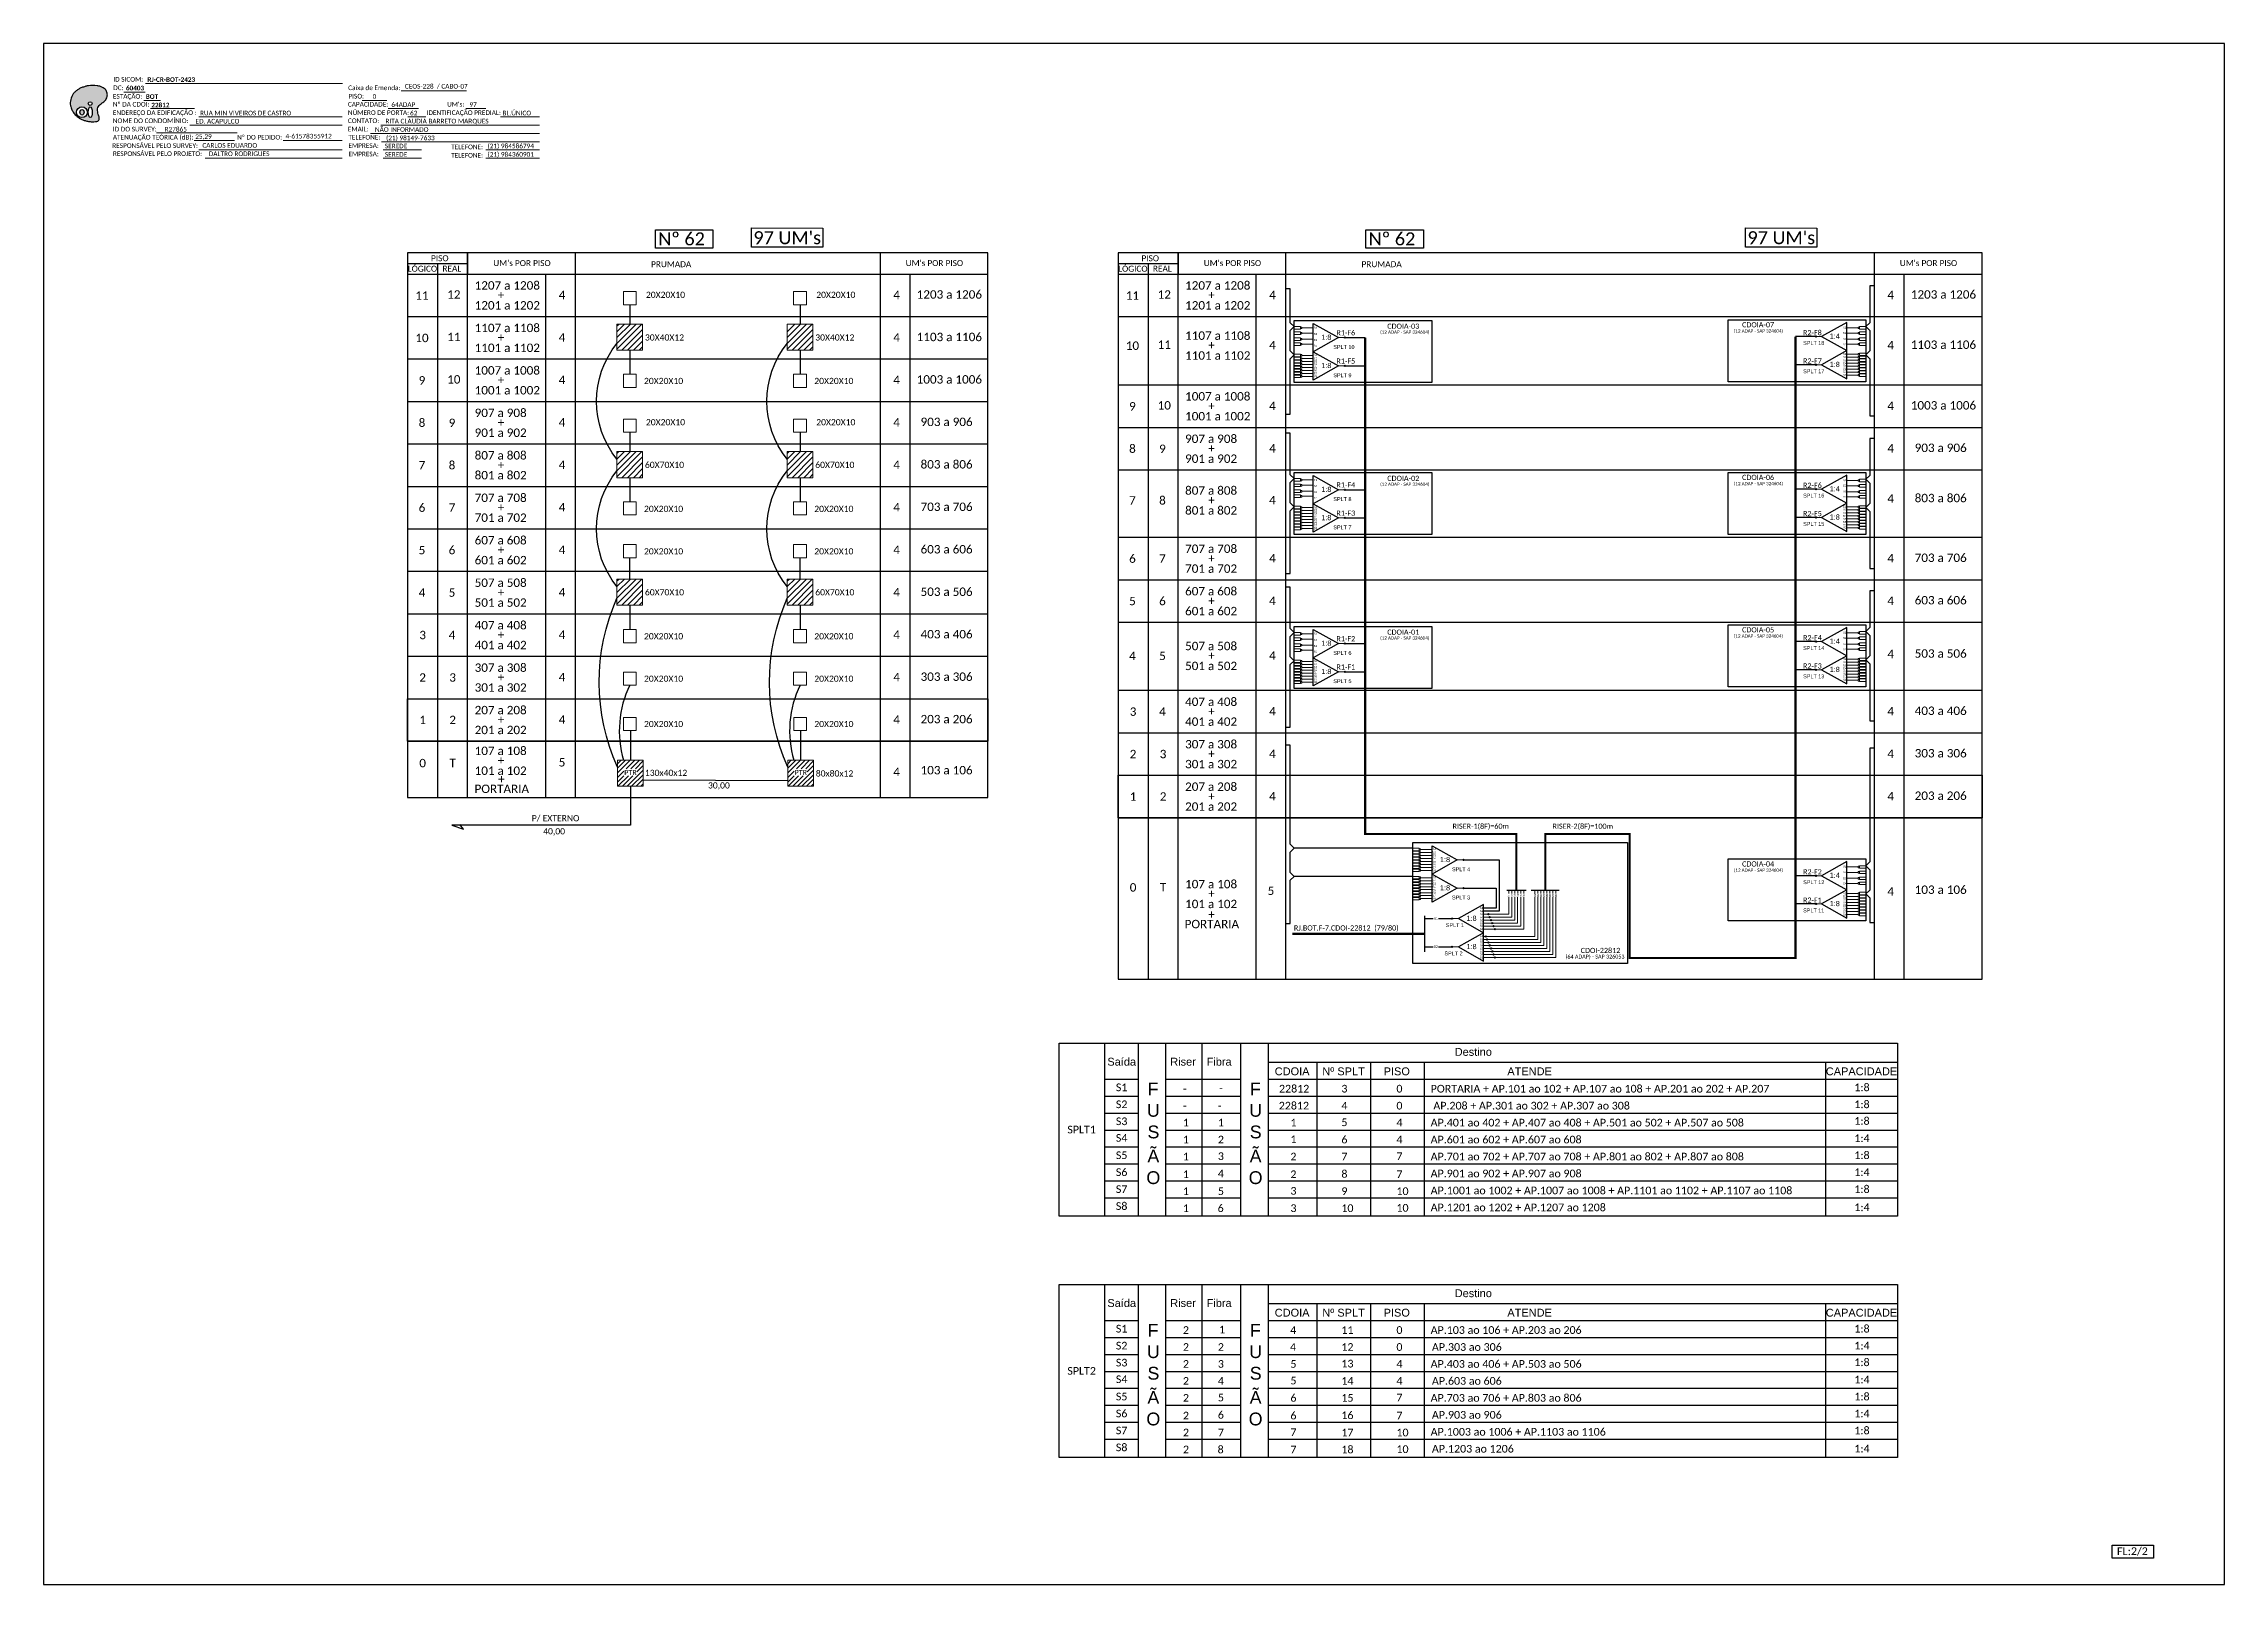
# Paper-space layout 'CDOI-22812-p2' of a CAD drawing. Header units: metres, sheet in millimetres. Extents: x -439 to 402, y -851 to -257.
# The model-space entities are those that its viewports show. They can reach past a viewport. Long polylines and large blocks are cut down to what shows.
import ezdxf
from ezdxf.enums import TextEntityAlignment as Align

# ---------------------------------------------------------------- set-up
doc = ezdxf.new("R2010")
doc.units = ezdxf.units.M
doc.styles.add('ARIAL', font='arial.ttf')
doc.styles.add('WMF-Calibri0', font='calibri.ttf')
doc.styles.add('WMF-Calibri1', font='calibrib.ttf')

psp = doc.layouts.new('CDOI-22812-p2')

msp = doc.modelspace()

# ---------------------------------------------------------------- texts
at = {"color": 7, "lineweight": 0, "style": 'WMF-Calibri0'}
for s, height, p in [('DC:', 1.793, (-379.77, 76.26)), ('ID SICOM:', 1.793, (-379.77, 79.54)), ('Caixa de Emenda:', 1.7927, (-289.18, 76.26)), ('ESTAÇÃO:', 1.793, (-379.93, 72.98)), ('Nº DA CDOI:', 1.7927, (-379.93, 69.91)), ('ENDEREÇO DA EDIFICAÇÃO :', 1.7927, (-379.93, 66.68)), ('CAPACIDADE:', 1.7927, (-289.29, 69.91)), ('NÚMERO DE PORTA:', 1.7927, (-289.29, 66.68)), ('PISO:', 1.793, (-289.11, 73.03)), ('IDENTIFICAÇÃO PREDIAL:', 1.7927, (-258.92, 66.68)), ("UM's:", 1.793, (-251.04, 69.91)), ('ATENUAÇÃO TEÓRICA (dB):', 1.7927, (-379.93, 57.21)), ('NOME DO CONDOMÍNIO:', 1.7927, (-379.93, 63.56)), ('ID DO SURVEY:', 1.7927, (-379.93, 60.33)), ('Nº DO PEDIDO:', 1.7927, (-332.01, 57.21)), ('CONTATO:', 1.793, (-289.29, 63.56)), ('EMAIL:', 1.793, (-289.29, 60.33)), ('TELEFONE:', 1.793, (-289.1, 57.21)), ('RESPONSÁVEL PELO SURVEY:', 1.7927, (-380.17, 53.98)), ('RESPONSÁVEL PELO PROJETO:', 1.7927, (-379.93, 50.87)), ('EMPRESA:', 1.793, (-289.1, 53.98)), ('EMPRESA:', 1.793, (-289.1, 50.74)), ('TELEFONE:', 1.793, (-249.5, 53.47)), ('TELEFONE:', 1.793, (-249.5, 50.24))]:
    msp.add_text(s, height=height, dxfattribs=at).set_placement(p)
at = {"color": 7}
for s, height, style, p in [('60403', 1.793, 'WMF-Calibri1', (-374.9, 76.17)), ('CEOS-228  / CABO-07', 1.7927, 'WMF-Calibri0', (-267.32, 76.85)), ('BOT', 1.793, 'WMF-Calibri1', (-367.25, 72.89)), ('RUA MIN VIVEIROS DE CASTRO', 1.7927, 'WMF-Calibri0', (-346.31, 66.52)), ('0', 1.79, 'WMF-Calibri0', (-279.75, 72.92)), ('64ADAP', 1.793, 'WMF-Calibri0', (-272.54, 69.79)), ('62', 1.793, 'WMF-Calibri0', (-265.32, 66.53)), ('97', 1.793, 'WMF-Calibri0', (-242.42, 69.77)), ('BL.ÚNICO', 1.793, 'WMF-Calibri0', (-229.67, 66.53)), ('R27865', 1.793, 'WMF-Calibri0', (-359.97, 60.28)), ('25,29', 1.793, 'WMF-Calibri0', (-348.16, 57.45)), ('ED. ACAPULCO', 1.7927, 'WMF-Calibri0', (-348.03, 63.39)), ('4-61578355912', 1.7927, 'WMF-Calibri0', (-313.36, 57.62)), ('NÃO INFORMADO', 1.7927, 'WMF-Calibri0', (-278.86, 60.18)), ('RITA CLAUDIA BARRETO MARQUES', 1.7927, 'WMF-Calibri0', (-274.82, 63.42)), ('(21) 98149-7633', 1.7927, 'WMF-Calibri0', (-274.57, 56.94)), ('CARLOS EDUARDO', 1.7927, 'WMF-Calibri0', (-345.42, 54.07)), ('DALTRO RODRIGUES', 1.7927, 'WMF-Calibri0', (-342.93, 50.83)), ('SEREDE', 1.793, 'WMF-Calibri0', (-275.04, 53.83)), ('SEREDE', 1.793, 'WMF-Calibri0', (-275.04, 50.59)), ('(21) 984586794', 1.7927, 'WMF-Calibri0', (-235.44, 53.83)), ('(21) 984360901', 1.7927, 'WMF-Calibri0', (-235.44, 50.59)), ('1207 a 1208', 3.24, 'WMF-Calibri0', (-240.41, -0.65)), ('1207 a 1208', 3.24, 'WMF-Calibri0', (33.57, -0.65)), ('1201 a 1202', 3.24, 'WMF-Calibri0', (-240.41, -8.32)), ('+', 3.24, 'WMF-Calibri0', (-231.49, -4.34)), ('20X20X10', 2.373, 'WMF-Calibri0', (-174.36, -3.83)), ('20X20X10', 2.373, 'WMF-Calibri0', (-108.68, -3.83)), ('1203 a 1206', 3.24, 'WMF-Calibri0', (-69.94, -4.13)), ('1201 a 1202', 3.24, 'WMF-Calibri0', (33.57, -8.32)), ('+', 3.24, 'WMF-Calibri0', (42.48, -4.34)), ('1203 a 1206', 3.24, 'WMF-Calibri0', (313.43, -4.13)), ('1107 a 1108', 3.24, 'WMF-Calibri0', (-240.41, -17.02)), ('1107 a 1108', 3.24, 'WMF-Calibri0', (33.57, -20)), ('1101 a 1102', 3.24, 'WMF-Calibri0', (-240.41, -24.69)), ('+', 3.24, 'WMF-Calibri0', (-231.49, -20.71)), ('30X40X12', 2.373, 'WMF-Calibri0', (-174.74, -20.28)), ('30X40X12', 2.373, 'WMF-Calibri0', (-109.06, -20.28)), ('1103 a 1106', 3.24, 'WMF-Calibri0', (-69.94, -20.51)), ('1101 a 1102', 3.24, 'WMF-Calibri0', (33.57, -27.66)), ('+', 3.24, 'WMF-Calibri0', (42.48, -23.68)), ('SPLT 10', 1.5, 'ARIAL', (90.74, -23.51)), ('SPLT 18', 1.5, 'ARIAL', (271.92, -21.98)), ('1103 a 1106', 3.24, 'WMF-Calibri0', (313.43, -23.49)), ('1007 a 1008', 3.24, 'WMF-Calibri0', (-240.41, -33.4)), ('1003 a 1006', 3.24, 'WMF-Calibri0', (-69.94, -36.88)), ('SPLT 9', 1.5, 'ARIAL', (90.74, -34.41)), ('SPLT 17', 1.5, 'ARIAL', (271.92, -32.88)), ('1001 a 1002', 3.24, 'WMF-Calibri0', (-240.41, -41.06)), ('+', 3.24, 'WMF-Calibri0', (-231.49, -37.08)), ('20X20X10', 2.373, 'WMF-Calibri0', (-175.1, -37.04)), ('20X20X10', 2.373, 'WMF-Calibri0', (-109.43, -37.04)), ('1007 a 1008', 3.24, 'WMF-Calibri0', (33.57, -43.4)), ('907 a 908', 3.24, 'WMF-Calibri0', (-240.41, -49.77)), ('903 a 906', 3.24, 'WMF-Calibri0', (-68.44, -53.25)), ('1001 a 1002', 3.24, 'WMF-Calibri0', (33.57, -51.07)), ('+', 3.24, 'WMF-Calibri0', (42.48, -47.09)), ('1003 a 1006', 3.24, 'WMF-Calibri0', (313.43, -46.88)), ('901 a 902', 3.24, 'WMF-Calibri0', (-240.41, -57.43)), ('+', 3.24, 'WMF-Calibri0', (-231.49, -53.45)), ('20X20X10', 2.373, 'WMF-Calibri0', (-174.36, -52.94)), ('20X20X10', 2.373, 'WMF-Calibri0', (-108.68, -52.94)), ('907 a 908', 3.24, 'WMF-Calibri0', (33.57, -59.77)), ('807 a 808', 3.24, 'WMF-Calibri0', (-240.41, -66.14)), ('+', 3.24, 'WMF-Calibri0', (-231.49, -69.83)), ('60X70X10', 2.373, 'WMF-Calibri0', (-174.74, -69.39)), ('60X70X10', 2.373, 'WMF-Calibri0', (-109.06, -69.39)), ('803 a 806', 3.24, 'WMF-Calibri0', (-68.44, -69.62)), ('901 a 902', 3.24, 'WMF-Calibri0', (33.57, -67.44)), ('+', 3.24, 'WMF-Calibri0', (42.48, -63.46)), ('903 a 906', 3.24, 'WMF-Calibri0', (314.93, -63.25)), ('801 a 802', 3.24, 'WMF-Calibri0', (-240.41, -73.8)), ('707 a 708', 3.24, 'WMF-Calibri0', (-240.41, -82.51)), ('+', 3.24, 'WMF-Calibri0', (-231.49, -86.2)), ('20X20X10', 2.373, 'WMF-Calibri0', (-175.1, -86.35)), ('20X20X10', 2.373, 'WMF-Calibri0', (-109.43, -86.35)), ('703 a 706', 3.24, 'WMF-Calibri0', (-68.44, -85.99)), ('807 a 808', 3.24, 'WMF-Calibri0', (33.57, -79.71)), ('801 a 802', 3.24, 'WMF-Calibri0', (33.57, -87.38)), ('+', 3.24, 'WMF-Calibri0', (42.48, -83.4)), ('SPLT 8', 1.5, 'ARIAL', (90.74, -82.15)), ('SPLT 16', 1.5, 'ARIAL', (271.92, -80.83)), ('803 a 806', 3.24, 'WMF-Calibri0', (314.93, -82.61)), ('701 a 702', 3.24, 'WMF-Calibri0', (-240.41, -90.18)), ('SPLT 7', 1.5, 'ARIAL', (90.74, -93.05)), ('SPLT 15', 1.5, 'ARIAL', (271.92, -91.73)), ('607 a 608', 3.24, 'WMF-Calibri0', (-240.41, -98.88)), ('+', 3.24, 'WMF-Calibri0', (-231.49, -102.57)), ('20X20X10', 2.373, 'WMF-Calibri0', (-175.1, -102.72)), ('20X20X10', 2.373, 'WMF-Calibri0', (-109.43, -102.72)), ('603 a 606', 3.24, 'WMF-Calibri0', (-68.44, -102.36)), ('707 a 708', 3.24, 'WMF-Calibri0', (33.57, -102.16)), ('601 a 602', 3.24, 'WMF-Calibri0', (-240.41, -106.55)), ('701 a 702', 3.24, 'WMF-Calibri0', (33.57, -109.82)), ('+', 3.24, 'WMF-Calibri0', (42.48, -105.85)), ('703 a 706', 3.24, 'WMF-Calibri0', (314.93, -105.64)), ('507 a 508', 3.24, 'WMF-Calibri0', (-240.41, -115.26)), ('+', 3.24, 'WMF-Calibri0', (-231.49, -118.94)), ('60X70X10', 2.373, 'WMF-Calibri0', (-174.74, -118.51)), ('60X70X10', 2.373, 'WMF-Calibri0', (-109.06, -118.51)), ('503 a 506', 3.24, 'WMF-Calibri0', (-68.44, -118.74)), ('607 a 608', 3.24, 'WMF-Calibri0', (33.57, -118.53)), ('501 a 502', 3.24, 'WMF-Calibri0', (-240.41, -122.92)), ('601 a 602', 3.24, 'WMF-Calibri0', (33.57, -126.2)), ('+', 3.24, 'WMF-Calibri0', (42.48, -122.22)), ('603 a 606', 3.24, 'WMF-Calibri0', (314.93, -122.01)), ('407 a 408', 3.24, 'WMF-Calibri0', (-240.41, -131.63)), ('+', 3.24, 'WMF-Calibri0', (-231.49, -135.31)), ('20X20X10', 2.373, 'WMF-Calibri0', (-175.1, -135.46)), ('20X20X10', 2.373, 'WMF-Calibri0', (-109.43, -135.46)), ('403 a 406', 3.24, 'WMF-Calibri0', (-68.44, -135.11)), ('401 a 402', 3.24, 'WMF-Calibri0', (-240.41, -139.29)), ('507 a 508', 3.24, 'WMF-Calibri0', (33.57, -139.67)), ('+', 3.24, 'WMF-Calibri0', (42.48, -143.35)), ('SPLT 6', 1.5, 'ARIAL', (90.74, -141.46)), ('SPLT 14', 1.5, 'ARIAL', (271.92, -139.59)), ('503 a 506', 3.24, 'WMF-Calibri0', (314.93, -142.56)), ('307 a 308', 3.24, 'WMF-Calibri0', (-240.41, -148)), ('+', 3.24, 'WMF-Calibri0', (-231.49, -151.68)), ('20X20X10', 2.373, 'WMF-Calibri0', (-175.1, -151.83)), ('20X20X10', 2.373, 'WMF-Calibri0', (-109.43, -151.83)), ('303 a 306', 3.24, 'WMF-Calibri0', (-68.44, -151.48)), ('501 a 502', 3.24, 'WMF-Calibri0', (33.57, -147.33)), ('SPLT 5', 1.5, 'ARIAL', (90.74, -152.35)), ('SPLT 13', 1.5, 'ARIAL', (271.92, -150.48)), ('301 a 302', 3.24, 'WMF-Calibri0', (-240.41, -155.66)), ('407 a 408', 3.24, 'WMF-Calibri0', (33.57, -161.15)), ('207 a 208', 3.24, 'WMF-Calibri0', (-240.41, -164.37)), ('+', 3.24, 'WMF-Calibri0', (-231.49, -168.06)), ('20X20X10', 2.373, 'WMF-Calibri0', (-175.1, -169.3)), ('20X20X10', 2.373, 'WMF-Calibri0', (-109.42, -169.3)), ('203 a 206', 3.24, 'WMF-Calibri0', (-68.44, -167.85)), ('401 a 402', 3.24, 'WMF-Calibri0', (33.57, -168.81)), ('+', 3.24, 'WMF-Calibri0', (42.48, -164.84)), ('403 a 406', 3.24, 'WMF-Calibri0', (314.93, -164.63)), ('201 a 202', 3.24, 'WMF-Calibri0', (-240.41, -172.03)), ('307 a 308', 3.24, 'WMF-Calibri0', (33.57, -177.52)), ('107 a 108', 3.24, 'WMF-Calibri0', (-240.41, -180.06)), ('101 a 102', 3.24, 'WMF-Calibri0', (-240.41, -187.73)), ('+', 3.24, 'WMF-Calibri0', (-231.49, -183.75)), ('103 a 106', 3.24, 'WMF-Calibri0', (-68.44, -187.53)), ('301 a 302', 3.24, 'WMF-Calibri0', (33.57, -185.19)), ('+', 3.24, 'WMF-Calibri0', (42.48, -181.21)), ('303 a 306', 3.24, 'WMF-Calibri0', (314.93, -181)), ('PORTARIA', 3.24, 'WMF-Calibri0', (-240.45, -194.72)), ('+', 3.24, 'WMF-Calibri0', (-231.34, -190.99)), ('PTR', 2, 'WMF-Calibri0', (-182.73, -187.82)), ('130x40x12', 2.373, 'WMF-Calibri0', (-174.76, -188.12)), ('30,00', 2.373, 'WMF-Calibri0', (-150.43, -192.97)), ('PTR', 2, 'WMF-Calibri0', (-117.06, -187.82)), ('80x80x12', 2.373, 'WMF-Calibri0', (-108.85, -188.36)), ('207 a 208', 3.24, 'WMF-Calibri0', (33.57, -193.89)), ('201 a 202', 3.24, 'WMF-Calibri0', (33.57, -201.56)), ('+', 3.24, 'WMF-Calibri0', (42.48, -197.58)), ('203 a 206', 3.24, 'WMF-Calibri0', (314.93, -197.37)), ('P/ EXTERNO', 2.373, 'WMF-Calibri0', (-218.37, -205.61)), ('40,00', 2.373, 'WMF-Calibri0', (-213.98, -210.66)), ('SPLT 4', 1.5, 'ARIAL', (136.51, -224.87)), ('107 a 108', 3.24, 'WMF-Calibri0', (33.57, -231.45)), ('+', 3.24, 'WMF-Calibri0', (42.48, -235.13)), ('SPLT 3', 1.5, 'ARIAL', (136.51, -235.76)), ('SPLT 12', 1.5, 'ARIAL', (271.92, -229.85)), ('103 a 106', 3.24, 'WMF-Calibri0', (314.93, -233.61)), ('PORTARIA', 3.24, 'WMF-Calibri0', (33.38, -246.86)), ('101 a 102', 3.24, 'WMF-Calibri0', (33.57, -239.11)), ('+', 3.24, 'WMF-Calibri0', (42.48, -243.13)), ('SPLT 11', 1.5, 'ARIAL', (271.92, -240.74)), ('SPLT 1', 1.5, 'ARIAL', (134.11, -246.42)), ('SPLT 2', 1.5, 'ARIAL', (133.59, -257.32)), ('-', 2.95, 'WMF-Calibri0', (32.74, -310.19)), ('-', 2.95, 'WMF-Calibri0', (46.67, -310)), ('22812', 2.954, 'WMF-Calibri0', (69.79, -310.19)), ('3', 2.95, 'WMF-Calibri0', (93.84, -310.19)), ('0', 2.95, 'WMF-Calibri0', (115.07, -310.19)), ('PORTARIA + AP.101 ao 102 + AP.107 ao 108 + AP.201 ao 202 + AP.207', 2.9537, 'WMF-Calibri0', (128.27, -310.19)), ('-', 2.95, 'WMF-Calibri0', (32.74, -316.73)), ('-', 2.95, 'WMF-Calibri0', (46.21, -316.73)), ('22812', 2.954, 'WMF-Calibri0', (69.7, -316.73)), ('4', 2.95, 'WMF-Calibri0', (93.84, -316.73)), ('0', 2.95, 'WMF-Calibri0', (115.07, -316.73)), (' AP.208 + AP.301 ao 302 + AP.307 ao 308', 2.9537, 'WMF-Calibri0', (128.27, -316.73)), ('1', 2.95, 'WMF-Calibri0', (32.74, -323.27)), ('1', 2.95, 'WMF-Calibri0', (32.74, -329.8)), ('2', 2.95, 'WMF-Calibri0', (46.21, -329.8)), ('1', 2.95, 'WMF-Calibri0', (46.21, -323.27)), ('1', 2.95, 'WMF-Calibri0', (74.19, -323.27)), ('1', 2.95, 'WMF-Calibri0', (74.19, -329.68)), ('5', 2.95, 'WMF-Calibri0', (93.84, -323.14)), ('6', 2.95, 'WMF-Calibri0', (93.84, -329.8)), ('4', 2.95, 'WMF-Calibri0', (115.07, -323.27)), ('4', 2.95, 'WMF-Calibri0', (115.07, -329.8)), ('AP.401 ao 402 + AP.407 ao 408 + AP.501 ao 502 + AP.507 ao 508', 2.9537, 'WMF-Calibri0', (128.27, -323.27)), ('AP.601 ao 602 + AP.607 ao 608', 2.9537, 'WMF-Calibri0', (128.27, -329.8)), ('1', 2.95, 'WMF-Calibri0', (32.74, -336.34)), ('3', 2.95, 'WMF-Calibri0', (46.21, -336.21)), ('2', 2.95, 'WMF-Calibri0', (74.19, -336.34)), ('7', 2.95, 'WMF-Calibri0', (93.84, -336.34)), ('7', 2.95, 'WMF-Calibri0', (115.07, -336.21)), ('AP.701 ao 702 + AP.707 ao 708 + AP.801 ao 802 + AP.807 ao 808', 2.9537, 'WMF-Calibri0', (128.27, -336.34)), ('1', 2.95, 'WMF-Calibri0', (32.74, -343.17)), ('4', 2.95, 'WMF-Calibri0', (46.21, -342.88)), ('2', 2.95, 'WMF-Calibri0', (74.19, -343.17)), ('8', 2.95, 'WMF-Calibri0', (93.84, -343.04)), ('7', 2.95, 'WMF-Calibri0', (115.07, -343.17)), ('AP.901 ao 902 + AP.907 ao 908', 2.9537, 'WMF-Calibri0', (128.27, -342.88)), ('1', 2.95, 'WMF-Calibri0', (32.74, -349.71)), ('6', 2.95, 'WMF-Calibri0', (46.11, -356.24)), ('5', 2.95, 'WMF-Calibri0', (46.21, -349.71)), ('3', 2.95, 'WMF-Calibri0', (74.19, -349.58)), ('9', 2.95, 'WMF-Calibri0', (93.84, -349.71)), ('10', 2.954, 'WMF-Calibri0', (115.07, -349.71)), ('10', 2.954, 'WMF-Calibri0', (115.07, -356.12)), ('AP.1001 ao 1002 + AP.1007 ao 1008 + AP.1101 ao 1102 + AP.1107 ao 1108', 2.9537, 'WMF-Calibri0', (128.27, -349.42)), ('AP.1201 ao 1202 + AP.1207 ao 1208', 2.9537, 'WMF-Calibri0', (128.27, -355.96)), ('1', 2.95, 'WMF-Calibri0', (32.74, -356.24)), ('3', 2.95, 'WMF-Calibri0', (74.19, -356.24)), ('10', 2.954, 'WMF-Calibri0', (93.84, -356.24)), ('2', 2.95, 'WMF-Calibri0', (32.74, -403.23)), ('1', 2.95, 'WMF-Calibri0', (46.67, -403.04)), ('4', 2.95, 'WMF-Calibri0', (74.1, -403.23)), ('11', 2.954, 'WMF-Calibri0', (93.84, -403.23)), ('0', 2.95, 'WMF-Calibri0', (115.07, -403.23)), ('AP.103 ao 106 + AP.203 ao 206', 2.9537, 'WMF-Calibri0', (128.27, -403.23)), ('2', 2.95, 'WMF-Calibri0', (32.74, -409.77)), ('2', 2.95, 'WMF-Calibri0', (46.21, -409.77)), ('4', 2.95, 'WMF-Calibri0', (74.01, -409.77)), ('12', 2.954, 'WMF-Calibri0', (93.84, -409.77)), ('0', 2.95, 'WMF-Calibri0', (115.07, -409.77)), (' AP.303 ao 306', 2.9537, 'WMF-Calibri0', (127.71, -409.77)), ('2', 2.95, 'WMF-Calibri0', (32.74, -416.3)), ('2', 2.95, 'WMF-Calibri0', (32.74, -422.84)), ('4', 2.95, 'WMF-Calibri0', (46.21, -422.84)), ('3', 2.95, 'WMF-Calibri0', (46.21, -416.3)), ('5', 2.95, 'WMF-Calibri0', (74.19, -416.3)), ('5', 2.95, 'WMF-Calibri0', (74.19, -422.71)), ('13', 2.954, 'WMF-Calibri0', (93.84, -416.18)), ('14', 2.954, 'WMF-Calibri0', (93.84, -422.84)), ('4', 2.95, 'WMF-Calibri0', (115.07, -416.3)), ('4', 2.95, 'WMF-Calibri0', (115.07, -422.84)), ('AP.403 ao 406 + AP.503 ao 506', 2.9537, 'WMF-Calibri0', (128.27, -416.3)), (' AP.603 ao 606', 2.9537, 'WMF-Calibri0', (127.71, -422.84)), ('2', 2.95, 'WMF-Calibri0', (32.74, -429.38)), ('5', 2.95, 'WMF-Calibri0', (46.21, -429.25)), ('6', 2.95, 'WMF-Calibri0', (74.19, -429.38)), ('15', 2.954, 'WMF-Calibri0', (93.84, -429.38)), ('7', 2.95, 'WMF-Calibri0', (115.07, -429.25)), ('AP.703 ao 706 + AP.803 ao 806', 2.9537, 'WMF-Calibri0', (128.27, -429.38)), ('2', 2.95, 'WMF-Calibri0', (32.74, -436.21)), ('6', 2.95, 'WMF-Calibri0', (46.21, -435.92)), ('6', 2.95, 'WMF-Calibri0', (74.19, -436.21)), ('16', 2.954, 'WMF-Calibri0', (93.84, -436.08)), ('7', 2.95, 'WMF-Calibri0', (115.07, -436.21)), (' AP.903 ao 906', 2.9537, 'WMF-Calibri0', (127.71, -435.92)), ('2', 2.95, 'WMF-Calibri0', (32.74, -442.74)), ('7', 2.95, 'WMF-Calibri0', (46.21, -442.74)), ('7', 2.95, 'WMF-Calibri0', (74.19, -442.62)), ('17', 2.954, 'WMF-Calibri0', (93.84, -442.74)), ('10', 2.954, 'WMF-Calibri0', (115.07, -442.74)), ('AP.1003 ao 1006 + AP.1103 ao 1106', 2.9537, 'WMF-Calibri0', (128.27, -442.46)), ('2', 2.95, 'WMF-Calibri0', (32.74, -449.28)), ('8', 2.95, 'WMF-Calibri0', (46.11, -449.28)), ('7', 2.95, 'WMF-Calibri0', (74.19, -449.28)), ('18', 2.954, 'WMF-Calibri0', (93.84, -449.28)), ('10', 2.954, 'WMF-Calibri0', (115.07, -449.15)), (' AP.1203 ao 1206', 2.9537, 'WMF-Calibri0', (127.71, -449))]:
    msp.add_text(s, height=height, dxfattribs=dict(at, style=style)).set_placement(p)
at = {"color": 7, "style": 'WMF-Calibri1'}
msp.add_text('22812', height=1.793, dxfattribs=at).set_placement((-361.6, 69.6), align=Align.CENTER)
at = {"color": 2, "style": 'WMF-Calibri0'}
for s, p in [('Nº 62', (-169.6, 16.42)), ("97 UM's ", (-132.92, 16.86)), ('Nº 62', (104.37, 16.42)), ("97 UM's ", (250.44, 16.86))]:
    msp.add_text(s, height=5, dxfattribs=at).set_placement(p)
at = {"color": 0, "style": 'WMF-Calibri0'}
for s, p in [('  LÓGICO', (-267.84, 6.26)), ('     PISO', (-261.3, 10.29)), ('    REAL', (-256.08, 6.31)), ("UM's POR PISO", (-233.23, 8.43)), ('PRUMADA', (-172.39, 8.01)), ("UM's POR PISO", (-74.18, 8.43)), ('  LÓGICO', (6.13, 6.26)), ('     PISO', (12.68, 10.29)), ('    REAL', (17.9, 6.31)), ("UM's POR PISO", (40.75, 8.43)), ('PRUMADA', (101.59, 8.01)), ("UM's POR PISO", (309.18, 8.43))]:
    msp.add_text(s, height=2.3, dxfattribs=at).set_placement(p)
at = {"color": 7, "style": 'WMF-Calibri0'}
for s, p in [('12', (-248.44, -2.52)), ('12', (25.54, -2.52)), ('11', (-248.44, -18.89)), ('11', (25.54, -21.86)), ('10', (-248.44, -35.26)), ('10', (25.54, -45.27))]:
    msp.add_text(s, height=3.24, dxfattribs=at).set_placement(p, align=Align.MIDDLE_CENTER)
at = {"color": 1}
for s, height, style, p in [('S1', 0.75, 'ARIAL', (83.21, -15.74)), ('CDOIA-03', 2, 'WMF-Calibri0', (111.53, -15.75)), ('CDOIA-07', 2, 'WMF-Calibri0', (248.37, -15.19)), ('S1', 0.75, 'ARIAL', (287.33, -15.64)), ('S2', 0.75, 'ARIAL', (83.21, -18.13)), ('S3', 0.75, 'ARIAL', (83.2, -20.46)), ('S4', 0.75, 'ARIAL', (83.2, -22.67)), ('1:8', 2, 'ARIAL', (86.1, -20)), ('1:4', 2, 'ARIAL', (282.16, -19.57)), ('S2', 0.75, 'ARIAL', (287.33, -17.74)), ('S3', 0.75, 'ARIAL', (287.33, -20.1)), ('S4', 0.75, 'ARIAL', (287.33, -22.06)), ('S1', 0.75, 'ARIAL', (83.21, -74.38)), ('CDOIA-02', 2, 'WMF-Calibri0', (111.53, -74.4)), ('CDOIA-06', 2, 'WMF-Calibri0', (248.37, -74.04)), ('S1', 0.75, 'ARIAL', (287.33, -74.49)), ('S2', 0.75, 'ARIAL', (83.21, -76.77)), ('S3', 0.75, 'ARIAL', (83.2, -79.1)), ('S4', 0.75, 'ARIAL', (83.2, -81.31)), ('1:8', 2, 'ARIAL', (86.1, -78.64)), ('1:4', 2, 'ARIAL', (282.16, -78.42)), ('S2', 0.75, 'ARIAL', (287.33, -76.59)), ('S3', 0.75, 'ARIAL', (287.33, -78.95)), ('S4', 0.75, 'ARIAL', (287.33, -80.91)), ('S1', 0.75, 'ARIAL', (83.21, -133.69)), ('CDOIA-01', 2, 'WMF-Calibri0', (111.53, -133.7)), ('CDOIA-05', 2, 'WMF-Calibri0', (248.37, -132.8)), ('S1', 0.75, 'ARIAL', (287.33, -133.25)), ('S2', 0.75, 'ARIAL', (83.21, -136.07)), ('S3', 0.75, 'ARIAL', (83.2, -138.41)), ('S4', 0.75, 'ARIAL', (83.2, -140.62)), ('1:8', 2, 'ARIAL', (86.1, -137.95)), ('1:4', 2, 'ARIAL', (282.16, -137.18)), ('S2', 0.75, 'ARIAL', (287.33, -135.35)), ('S3', 0.75, 'ARIAL', (287.33, -137.71)), ('S4', 0.75, 'ARIAL', (287.33, -139.67)), ('CDOIA-04', 2, 'WMF-Calibri0', (248.37, -223.06)), ('1:4', 2, 'ARIAL', (282.16, -227.44)), ('S1', 0.75, 'ARIAL', (287.33, -223.51)), ('S2', 0.75, 'ARIAL', (287.33, -225.61)), ('S3', 0.75, 'ARIAL', (287.33, -227.97)), ('S4', 0.75, 'ARIAL', (287.33, -229.93)), ('1:8', 2, 'ARIAL', (142.09, -244.01)), ('S1', 0.75, 'ARIAL', (147.26, -239.39)), ('S2', 0.75, 'ARIAL', (147.26, -240.58)), ('S3', 0.75, 'ARIAL', (147.26, -241.79)), ('S4', 0.75, 'ARIAL', (147.26, -242.97)), ('S5', 0.75, 'ARIAL', (147.26, -244.18)), ('RJ.BOT.F-7.CDOI-22812  (79/80)', 2, 'WMF-Calibri0', (75.53, -247.74)), ('S6', 0.75, 'ARIAL', (147.26, -245.3)), ('S7', 0.75, 'ARIAL', (147.26, -246.4)), ('S8', 0.75, 'ARIAL', (147.26, -247.52)), ('CDOI-22812', 2, 'WMF-Calibri0', (186.13, -256.42))]:
    msp.add_text(s, height=height, dxfattribs=dict(at, style=style)).set_placement(p)
at = {"color": 5, "style": 'WMF-Calibri0'}
for s, p in [('R1-F6', (91.92, -18.28)), ('R1-F5', (91.92, -29.18)), ('R1-F4', (91.92, -76.92)), ('R1-F3', (91.92, -87.82)), ('R1-F2', (91.92, -136.23)), ('R1-F1', (91.92, -147.13)), ('RISER-1(8F)=60m', (136.71, -208.52))]:
    msp.add_text(s, height=2, dxfattribs=at).set_placement(p)
at = {"color": 1, "style": 'WMF-Calibri0'}
for s, height, p in [('(12 ADAP - SAP 324604)', 1.25, (118.28, -17.64)), ('(12 ADAP - SAP 324604)', 1.25, (254.68, -17.2)), ('(12 ADAP - SAP 324604)', 1.25, (118.28, -76.28)), ('(12 ADAP - SAP 324604)', 1.25, (254.68, -76.05)), ('(12 ADAP - SAP 324604)', 1.25, (118.28, -135.58)), ('(12 ADAP - SAP 324604)', 1.25, (254.68, -134.81)), ('(12 ADAP - SAP 324604)', 1.25, (254.68, -225.07)), ('(64 ADAP) - SAP 326053', 1.5, (191.66, -258.54))]:
    msp.add_text(s, height=height, dxfattribs=at).set_placement(p, align=Align.CENTER)
at = {"color": 6, "style": 'WMF-Calibri0'}
for s, p in [('R2-F8', (271.87, -18.24)), ('R2-F7', (271.87, -29.14)), ('R2-F6', (271.87, -77.09)), ('R2-F5', (271.87, -87.99)), ('R2-F4', (271.87, -135.85)), ('R2-F3', (271.87, -146.74)), ('RISER-2(8F)=100m', (175.26, -208.52)), ('R2-F2', (271.87, -226.11)), ('R2-F1', (271.87, -237.01))]:
    msp.add_text(s, height=2, dxfattribs=at).set_placement(p)
at = {"style": 'ARIAL'}
for s, p in [('01', (158.41, -234.21)), ('02', (159.57, -234.21)), ('03', (160.72, -234.21)), ('04', (161.88, -234.21)), ('05', (163.04, -234.21)), ('06', (164.19, -234.21)), ('01', (168.48, -234.24)), ('02', (169.64, -234.24)), ('03', (170.8, -234.24)), ('04', (171.95, -234.24)), ('05', (173.11, -234.24)), ('06', (174.27, -234.24)), ('07', (175.42, -234.24)), ('08', (176.58, -234.24))]:
    msp.add_text(s, height=0.75, rotation=90, dxfattribs=at).set_placement(p, align=Align.MIDDLE_CENTER)
for s, height, p in [('01', 1, (130.3, -243.09)), ('02', 1, (130.3, -253.97)), ('Destino', 3.032, (144.72, -294.52)), ('Saída', 3.032, (9.12, -298.3)), ('Riser', 3.032, (32.77, -298.3)), ('Fibra', 3.032, (46.7, -298.3)), ('CDOIA', 3.032, (74.84, -302.02)), ('Nº SPLT', 3.032, (94.67, -302.02)), ('PISO', 3.032, (115.19, -302.02)), ('ATENDE', 3.032, (166.42, -302.02)), ('CAPACIDADE', 3.032, (294.42, -302.02)), ('Destino', 3.032, (144.72, -387.56)), ('Saída', 3.032, (9.12, -391.34)), ('Riser', 3.032, (32.77, -391.34)), ('Fibra', 3.032, (46.7, -391.34)), ('CDOIA', 3.032, (74.84, -395.06)), ('Nº SPLT', 3.032, (94.67, -395.06)), ('PISO', 3.032, (115.19, -395.06)), ('ATENDE', 3.032, (166.42, -395.06)), ('CAPACIDADE', 3.032, (294.42, -395.06))]:
    msp.add_text(s, height=height, dxfattribs=at).set_placement(p, align=Align.MIDDLE_CENTER)
at = {"linetype": 'Continuous', "style": 'ARIAL'}
for s, p in [('F', (19.09, -311.3)), ('F', (58.54, -311.3)), ('U', (18.84, -319.53)), ('U', (58.28, -319.53)), ('S', (19.05, -327.86)), ('S', (58.49, -327.86)), ('Ã', (19.02, -337.16)), ('Ã', (58.46, -337.16)), ('O', (18.63, -345.48)), ('O', (58.08, -345.48)), ('F', (19.09, -404.33)), ('F', (58.54, -404.33)), ('U', (18.84, -412.57)), ('U', (58.28, -412.57)), ('S', (19.05, -420.89)), ('S', (58.49, -420.89)), ('Ã', (19.02, -430.2)), ('Ã', (58.46, -430.2)), ('O', (18.63, -438.52)), ('O', (58.08, -438.52))]:
    msp.add_text(s, height=4.94, dxfattribs=at).set_placement(p)
at = {"style": 'WMF-Calibri0'}
msp.add_text('FL:2/2', height=3, dxfattribs=at).set_placement((392.93, -488.52))
at = {"color": 7, "insert": (-366.63, 81.23), "char_height": 1.7927, "width": 42.385, "attachment_point": 1, "style": 'WMF-Calibri1'}
msp.add_mtext('RJ-CR-BOT-2423', dxfattribs=at)
at = {"color": 7, "style": 'WMF-Calibri0'}
for tag, flags, p in [('11', 4, (-260.72, -2.9)), ('4', 4, (-206.72, -2.71)), ('4', 4, (-77.7, -2.71)), ('11', 4, (13.26, -2.9)), ('4', 4, (67.26, -2.71)), ('4', 4, (305.67, -2.71)), ('10', 4, (-260.72, -19.27)), ('4', 4, (-206.72, -19.08)), ('4', 4, (-77.7, -19.08)), ('10', 4, (13.26, -22.25)), ('4', 4, (67.26, -22.05)), ('4', 4, (305.67, -22.06)), ('9', 4, (-260.72, -35.64)), ('4', 4, (-206.72, -35.45)), ('4', 4, (-77.7, -35.45)), ('8', 4, (-260.72, -51.95)), ('9', 4, (-249.15, -52.02)), ('4', 4, (-206.72, -51.82)), ('4', 4, (-77.7, -51.82)), ('9', 4, (13.26, -45.65)), ('4', 4, (67.26, -45.45)), ('4', 4, (305.67, -45.45)), ('7', 4, (-260.72, -68.32)), ('8', 4, (-249.15, -68.32)), ('4', 4, (-206.72, -68.19)), ('4', 4, (-77.7, -68.19)), ('8', 4, (13.26, -61.95)), ('9', 4, (24.83, -62.02)), ('4', 4, (67.26, -61.83)), ('4', 4, (305.67, -61.83)), ('6', 4, (-260.72, -84.69)), ('7', 4, (-249.15, -84.69)), ('4', 4, (-206.72, -84.56)), ('4', 4, (-77.7, -84.56)), ('7', 4, (13.26, -81.9)), ('8', 4, (24.83, -81.9)), ('4', 4, (67.26, -81.77)), ('4', 4, (305.67, -81.18)), ('5', 4, (-260.72, -101.06)), ('6', 4, (-249.15, -101.06)), ('4', 4, (-206.72, -100.94)), ('4', 4, (-77.7, -100.94)), ('6', 4, (13.26, -104.34)), ('7', 4, (24.83, -104.34)), ('4', 4, (67.26, -104.21)), ('4', 4, (305.67, -104.21)), ('4', 4, (-260.72, -117.44)), ('5', 4, (-249.15, -117.44)), ('4', 4, (-206.72, -117.31)), ('4', 4, (-77.7, -117.31)), ('5', 4, (13.26, -120.71)), ('6', 4, (24.83, -120.71)), ('4', 4, (67.26, -120.58)), ('4', 4, (305.67, -120.58)), ('3', 4, (-260.47, -133.81)), ('4', 4, (-249.15, -133.81)), ('4', 4, (-206.72, -133.68)), ('4', 4, (-77.7, -133.68)), ('4', 4, (13.26, -141.85)), ('5', 4, (24.83, -141.85)), ('4', 4, (67.26, -141.72)), ('4', 4, (305.67, -141.14)), ('2', 4, (-260.47, -150.18)), ('3', 4, (-248.9, -150.18)), ('4', 4, (-206.72, -150.05)), ('4', 4, (-77.7, -150.05)), ('1', 4, (-260.47, -166.55)), ('2', 4, (-248.9, -166.54)), ('4', 4, (-206.72, -166.42)), ('4', 4, (-77.7, -166.42)), ('3', 4, (13.5, -163.33)), ('4', 4, (24.83, -163.33)), ('4', 4, (67.26, -163.2)), ('4', 4, (305.67, -163.2)), ('0', 4, (-260.47, -183.18)), ('T', 12, (-248.9, -183.14)), ('5', 4, (-206.72, -182.87)), ('4', 4, (-77.7, -186.57)), ('2', 4, (13.5, -179.7)), ('3', 4, (25.08, -179.7)), ('4', 4, (67.26, -179.57)), ('4', 4, (305.67, -179.57)), ('1', 4, (13.5, -196.07)), ('2', 4, (25.08, -196.06)), ('4', 4, (67.26, -195.95)), ('4', 4, (305.67, -195.95)), ('0', 4, (13.5, -231.1)), ('T', 12, (25.08, -231.06)), ('5', 4, (66.68, -232.39)), ('4', 4, (305.67, -232.65))]:
    msp.add_attdef(tag, text='XX', height=3.24, dxfattribs=dict(at, flags=flags)).set_placement(p, align=Align.MIDDLE_CENTER)
at = {"color": 7, "lineweight": 0, "style": 'WMF-Calibri0', "flags": 8}
for tag, p, s in [('S1', (6.86, -309.67), 'S1'), ('1:8', (291.65, -309.67), '1:8'), ('S2', (6.86, -316.21), 'S2'), ('1:8', (291.65, -316.21), '1:8'), ('1:8', (291.65, -322.62), '1:8'), ('SPLT1', (-11.84, -325.94), 'XX'), ('S3', (6.86, -322.75), 'S3'), ('S4', (6.86, -329.16), 'S4'), ('1:4', (291.65, -329.29), '1:8'), ('S5', (6.86, -335.83), 'S5'), ('1:8', (291.65, -335.83), '1:8'), ('S6', (6.86, -342.36), 'S6'), ('1:4', (291.65, -342.36), '1:8'), ('S7', (6.86, -348.9), 'S7'), ('S8', (6.86, -355.44), 'S8'), ('1:8', (291.65, -348.9), '1:8'), ('1:4', (291.65, -355.91), '1:8'), ('S1', (6.86, -402.71), 'S1'), ('1:8', (291.65, -402.71), '1:8'), ('S2', (6.86, -409.25), 'S2'), ('1:4', (291.65, -409.25), '1:8'), ('SPLT2', (-11.84, -418.98), 'XX'), ('S3', (6.86, -415.79), 'S3'), ('S4', (6.86, -422.2), 'S4'), ('1:8', (291.65, -415.66), '1:8'), ('1:4', (291.65, -422.32), '1:8'), ('S5', (6.86, -428.86), 'S5'), ('1:8', (291.65, -428.86), '1:8'), ('S6', (6.86, -435.4), 'S6'), ('1:4', (291.65, -435.4), '1:8'), ('S7', (6.86, -441.94), 'S7'), ('S8', (6.86, -448.48), 'S8'), ('1:8', (291.65, -441.94), '1:8'), ('1:4', (291.65, -448.95), '1:8')]:
    msp.add_attdef(tag, p, s, height=2.954, dxfattribs=at)

# ---------------------------------------------------------------- blocks, each defined once
blk = doc.blocks.new('SPLT_1-8_SC-APC_ESQ')
at = {"color": 3, "lineweight": 0}
for points in [[(2.41, -3.02), (0, -3.02)], [(2.41, -4), (0, -4)], [(2.41, -4.17), (0, -4.17)], [(2.41, -5.16), (0, -5.16)], [(2.41, -5.32), (0, -5.32)], [(2.41, -6.31), (0, -6.31)], [(2.41, -6.48), (0, -6.48)], [(2.41, -7.46), (0, -7.46)], [(2.41, -7.63), (0, -7.63)], [(2.41, -3.02), (2.41, -4)], [(2.41, -4.17), (2.41, -5.16)], [(2.41, -5.32), (2.41, -6.31)], [(2.41, -6.48), (2.41, -7.46)], [(2.41, -7.63), (2.41, -8.62)], [(2.99, -3.51), (7.37, -3.51)], [(7.37, -4.66), (2.99, -4.66)], [(7.37, -5.82), (2.99, -5.82)], [(7.37, -6.97), (2.99, -6.97)], [(7.37, -8.12), (2.99, -8.12)], [(2.41, -8.62), (0, -8.62)], [(2.41, -8.78), (0, -8.78)], [(2.41, -9.77), (0, -9.77)], [(2.41, -9.94), (0, -9.94)], [(2.41, -10.92), (0, -10.92)], [(2.41, -11.09), (0, -11.09)], [(2.41, -12.08), (0, -12.08)], [(2.41, -8.78), (2.41, -9.77)], [(2.41, -9.94), (2.41, -10.92)], [(2.41, -11.09), (2.41, -12.08)], [(7.37, -9.28), (2.99, -9.28)], [(7.37, -10.43), (2.99, -10.43)], [(7.37, -11.58), (2.99, -11.58)]]:
    blk.add_lwpolyline(points, dxfattribs=at)
for points in [[(2.99, -3.22), (2.41, -3.22), (2.41, -3.8), (2.99, -3.8)], [(2.99, -4.38), (2.41, -4.38), (2.41, -4.95), (2.99, -4.95)], [(2.99, -5.53), (2.41, -5.53), (2.41, -6.1), (2.99, -6.1)], [(2.99, -6.68), (2.41, -6.68), (2.41, -7.26), (2.99, -7.26)], [(2.99, -7.84), (2.41, -7.84), (2.41, -8.41), (2.99, -8.41)], [(2.99, -8.99), (2.41, -8.99), (2.41, -9.56), (2.99, -9.56)], [(2.99, -10.14), (2.41, -10.14), (2.41, -10.72), (2.99, -10.72)], [(2.99, -11.3), (2.41, -11.3), (2.41, -11.87), (2.99, -11.87)]]:
    blk.add_lwpolyline(points, close=True, dxfattribs=at)
at = {"color": 1}
blk.add_lwpolyline([(7.37, -2.1), (17.04, -7.55), (7.37, -13), (7.37, -2.1)], dxfattribs=at)
at = {"color": 1, "lineweight": 0}
blk.add_lwpolyline([(17.04, -7.55), (19.26, -7.55)], dxfattribs=at)
at = {"color": 1, "style": 'ARIAL'}
for s, height, p in [('S5', 0.75, (7.55, -8.57)), ('S3', 0.75, (7.55, -6.18)), ('S4', 0.75, (7.55, -7.36)), ('S2', 0.75, (7.56, -4.97)), ('S1', 0.75, (7.7, -3.78)), ('1:8', 2, (10.45, -8.4)), ('S6', 0.75, (7.55, -9.69)), ('S7', 0.75, (7.55, -10.78)), ('S8', 0.75, (7.55, -11.9))]:
    blk.add_text(s, height=height, dxfattribs=at).set_placement(p)
blk = doc.blocks.new('SPLT_1-8_SC-APC')
at = {"color": 1, "lineweight": 0}
blk.add_lwpolyline([(-17.04, -7.55), (-19.26, -7.55)], dxfattribs=at)
at = {"color": 1}
blk.add_lwpolyline([(-7.37, -2.1), (-17.04, -7.55), (-7.37, -13), (-7.37, -2.1)], dxfattribs=at)
at = {"color": 3, "lineweight": 0}
for points in [[(-2.99, -3.51), (-7.37, -3.51)], [(-7.37, -4.66), (-2.99, -4.66)], [(-7.37, -5.82), (-2.99, -5.82)], [(-7.37, -6.97), (-2.99, -6.97)], [(-7.37, -8.12), (-2.99, -8.12)], [(-2.41, -3.02), (-2.41, -4)], [(-2.41, -3.02), (0, -3.02)], [(-2.41, -4), (0, -4)], [(-2.41, -4.17), (-2.41, -5.16)], [(-2.41, -4.17), (0, -4.17)], [(-2.41, -5.16), (0, -5.16)], [(-2.41, -5.32), (-2.41, -6.31)], [(-2.41, -5.32), (0, -5.32)], [(-2.41, -6.31), (0, -6.31)], [(-2.41, -6.48), (-2.41, -7.46)], [(-2.41, -6.48), (0, -6.48)], [(-2.41, -7.46), (0, -7.46)], [(-2.41, -7.63), (-2.41, -8.62)], [(-2.41, -7.63), (0, -7.63)], [(-7.37, -9.28), (-2.99, -9.28)], [(-7.37, -10.43), (-2.99, -10.43)], [(-7.37, -11.58), (-2.99, -11.58)], [(-2.41, -8.62), (0, -8.62)], [(-2.41, -8.78), (-2.41, -9.77)], [(-2.41, -8.78), (0, -8.78)], [(-2.41, -9.77), (0, -9.77)], [(-2.41, -9.94), (-2.41, -10.92)], [(-2.41, -9.94), (0, -9.94)], [(-2.41, -10.92), (0, -10.92)], [(-2.41, -11.09), (-2.41, -12.08)], [(-2.41, -11.09), (0, -11.09)], [(-2.41, -12.08), (0, -12.08)]]:
    blk.add_lwpolyline(points, dxfattribs=at)
for points in [[(-2.99, -3.22), (-2.41, -3.22), (-2.41, -3.8), (-2.99, -3.8)], [(-2.99, -4.38), (-2.41, -4.38), (-2.41, -4.95), (-2.99, -4.95)], [(-2.99, -5.53), (-2.41, -5.53), (-2.41, -6.1), (-2.99, -6.1)], [(-2.99, -6.68), (-2.41, -6.68), (-2.41, -7.26), (-2.99, -7.26)], [(-2.99, -7.84), (-2.41, -7.84), (-2.41, -8.41), (-2.99, -8.41)], [(-2.99, -8.99), (-2.41, -8.99), (-2.41, -9.56), (-2.99, -9.56)], [(-2.99, -10.14), (-2.41, -10.14), (-2.41, -10.72), (-2.99, -10.72)], [(-2.99, -11.3), (-2.41, -11.3), (-2.41, -11.87), (-2.99, -11.87)]]:
    blk.add_lwpolyline(points, close=True, dxfattribs=at)
at = {"color": 1, "style": 'ARIAL'}
for s, height, p in [('1:8', 2, (-13.91, -8.4)), ('S1', 0.75, (-8.74, -3.78)), ('S2', 0.75, (-8.74, -4.97)), ('S3', 0.75, (-8.74, -6.18)), ('S4', 0.75, (-8.74, -7.36)), ('S5', 0.75, (-8.74, -8.57)), ('S6', 0.75, (-8.74, -9.69)), ('S7', 0.75, (-8.74, -10.78)), ('S8', 0.75, (-8.74, -11.9))]:
    blk.add_text(s, height=height, dxfattribs=at).set_placement(p)
blk = doc.blocks.new('SPLT_1-8_DIV_DIR')
h = blk.add_hatch(color=3)
h.dxf.hatch_style = 1
edge = h.paths.add_edge_path()
edge.add_arc((12.77, 4.04), 0.242, 0, 360)
h = blk.add_hatch(color=3)
h.dxf.hatch_style = 1
edge = h.paths.add_edge_path()
edge.add_arc((13.27, 2.88), 0.242, 0, 360)
h = blk.add_hatch(color=3)
h.dxf.hatch_style = 1
edge = h.paths.add_edge_path()
edge.add_arc((13.77, 1.73), 0.242, 0, 360)
h = blk.add_hatch(color=3)
h.dxf.hatch_style = 1
edge = h.paths.add_edge_path()
edge.add_arc((14.27, 0.58), 0.242, 0, 360)
h = blk.add_hatch(color=3)
h.dxf.hatch_style = 1
edge = h.paths.add_edge_path()
edge.add_arc((14.77, -0.58), 0.242, 0, 360)
h = blk.add_hatch(color=3)
h.dxf.hatch_style = 1
edge = h.paths.add_edge_path()
edge.add_arc((15.27, -1.73), 0.242, 0, 360)
h = blk.add_hatch(color=3)
h.dxf.hatch_style = 1
edge = h.paths.add_edge_path()
edge.add_arc((15.77, -2.88), 0.242, 0, 360)
h = blk.add_hatch(color=3)
h.dxf.hatch_style = 1
edge = h.paths.add_edge_path()
edge.add_arc((16.27, -4.04), 0.242, 0, 360)
at = {"color": 1, "lineweight": 0}
blk.add_lwpolyline([(2.22, 0), (0, 0)], dxfattribs=at)
at = {"color": 1}
blk.add_lwpolyline([(11.89, 5.45), (2.22, 0), (11.89, -5.45), (11.89, 5.45)], dxfattribs=at)
at = {"color": 7, "lineweight": 0}
for points in [[(12.77, 4.04), (11.89, 4.04)], [(11.89, 2.88), (13.27, 2.88)], [(11.89, 1.73), (13.77, 1.73)], [(11.89, 0.58), (14.27, 0.58)], [(11.89, -0.58), (14.77, -0.58)], [(11.89, -1.73), (15.27, -1.73)], [(11.89, -2.88), (15.77, -2.88)], [(11.89, -4.04), (16.27, -4.04)]]:
    blk.add_lwpolyline(points, dxfattribs=at)
at = {"color": 3}
for centre in [(12.77, 4.04), (13.27, 2.88), (13.77, 1.73), (14.27, 0.58), (14.77, -0.58), (15.27, -1.73), (15.77, -2.88), (16.27, -4.04)]:
    blk.add_circle(centre, 0.242, dxfattribs=at)
at = {"color": 1, "style": 'ARIAL'}
for s, height, p in [('1:8', 2, (5.35, -0.85)), ('S1', 0.75, (10.52, 3.77)), ('S2', 0.75, (10.52, 2.58)), ('S3', 0.75, (10.52, 1.37)), ('S4', 0.75, (10.52, 0.19)), ('S5', 0.75, (10.52, -1.02)), ('S6', 0.75, (10.52, -2.14)), ('S7', 0.75, (10.52, -3.24)), ('S8', 0.75, (10.52, -4.36))]:
    blk.add_text(s, height=height, dxfattribs=at).set_placement(p)
blk = doc.blocks.new('OI')
h = blk.add_hatch(color=40)
edge = h.paths.add_edge_path()
edge.add_spline(control_points=[(4.35, -0.67), (3.92, -0.99), (3.26, -1.5), (2.81, -2.59), (2.9, -3.5), (3.06, -4.27), (3.31, -4.85), (3.37, -5.39), (3.4, -5.88), (3.2, -6.4), (2.54, -6.61), (1.65, -6.63), (0.55, -6.67), (-0.56, -6.42), (-1.61, -6.14), (-2.77, -5.61), (-3.92, -4.77), (-4.89, -3.7), (-5.34, -2.65), (-5.6, -1.94), (-5.85, -0.96), (-5.71, 0.47), (-5.1, 2.02), (-4.14, 3.02), (-3.3, 3.61), (-2.37, 4.16), (-1.36, 4.44), (-0.56, 4.7), (0.79, 4.85), (2.24, 4.97), (3.79, 4.57), (4.67, 4.21), (5.44, 3.65), (5.76, 2.99), (6.03, 2.21), (6.01, 1.46), (5.72, 0.64), (5.31, 0.08), (4.88, -0.38), (4.51, -0.55), (4.35, -0.67)], knot_values=[0, 0, 0, 0, 1.60434, 2.417191, 3.427595, 4.282808, 4.776746, 5.304182, 5.888771, 6.258406, 6.858137, 7.79129, 8.986195, 10.124242, 11.187857, 12.242908, 13.953784, 15.414161, 16.515391, 17.349188, 17.675853, 19.552021, 21.515531, 22.568638, 23.63245, 24.621084, 25.782718, 26.745347, 27.142653, 29.870543, 31.004649, 31.921532, 32.709589, 33.801391, 34.042471, 35.192333, 35.971461, 36.628871, 37.254359, 37.836911, 37.836911, 37.836911, 37.836911], degree=3, periodic=0)
h.paths.add_polyline_path([(1.13, -0.87, -1), (-0.04, -0.87, -1)], flags=16)
edge = h.paths.add_edge_path(flags=16)
edge.add_ellipse((0.56, -3.59), major_axis=(-0.02, 1.71), ratio=0.361305, start_angle=0, end_angle=360)
h.paths.add_polyline_path([(-0.36, -3.62, -1), (-3.8, -3.62, -1)], flags=16)
edge = h.paths.add_edge_path(flags=0)
edge.add_ellipse((-2.08, -3.62), major_axis=(0, 0.885), ratio=0.758294, start_angle=0, end_angle=360)
at = {"color": 40}
for centre, radius in [((-2.08, -3.62), 1.72), ((0.54, -0.87), 0.587)]:
    blk.add_circle(centre, radius, dxfattribs=at)
blk.add_ellipse((-2.08, -3.62), major_axis=(0, 0.885), ratio=0.758294, start_param=-3.141592653589792, end_param=3.141592653589792, dxfattribs=at)
blk.add_ellipse((0.56, -3.59), major_axis=(-0.02, 1.71), ratio=0.361305, dxfattribs=at)
at = {"color": 40, "start_tangent": (-0.800898, -0.598801), "end_tangent": (-0.800898, -0.598801)}
blk.add_spline([(4.35, -0.67), (3.2, -1.78), (2.9, -2.54), (2.92, -3.55), (3.12, -4.38), (3.28, -4.85), (3.37, -5.37), (3.35, -5.95), (3.2, -6.29), (2.66, -6.55), (1.73, -6.63), (0.54, -6.62), (-0.58, -6.41), (-1.6, -6.11), (-2.56, -5.67), (-3.95, -4.67), (-4.89, -3.56), (-5.37, -2.56), (-5.64, -1.78), (-5.72, -1.46), (-5.63, 0.42), (-4.84, 2.22), (-4.13, 2.99), (-3.27, 3.62), (-2.4, 4.09), (-1.3, 4.47), (-0.37, 4.72), (0.02, 4.77), (2.75, 4.8), (3.85, 4.53), (4.69, 4.16), (5.31, 3.68), (5.85, 2.73), (5.93, 2.5), (5.94, 1.35), (5.67, 0.62), (5.29, 0.08), (4.84, -0.36), (4.35, -0.67)], degree=3, dxfattribs=at)

# ---------------------------------------------------------------- hatches: boundary and pattern name
h = msp.add_hatch(color=3)
h.dxf.hatch_style = 1
edge = h.paths.add_edge_path()
edge.add_arc((95.17, -19.15), 0.256, 0, 360)
h = msp.add_hatch(color=3)
h.dxf.hatch_style = 1
edge = h.paths.add_edge_path()
edge.add_arc((276.84, -18.72), 0.256, 0, 360)
h = msp.add_hatch(color=3)
h.dxf.hatch_style = 1
edge = h.paths.add_edge_path()
edge.add_arc((95.17, -30.05), 0.256, 0, 360)
h = msp.add_hatch(color=3)
h.dxf.hatch_style = 1
edge = h.paths.add_edge_path()
edge.add_arc((276.84, -29.61), 0.256, 0, 360)
h = msp.add_hatch(color=3)
h.dxf.hatch_style = 1
edge = h.paths.add_edge_path()
edge.add_arc((95.17, -77.79), 0.256, 0, 360)
h = msp.add_hatch(color=3)
h.dxf.hatch_style = 1
edge = h.paths.add_edge_path()
edge.add_arc((276.84, -77.57), 0.256, 0, 360)
h = msp.add_hatch(color=3)
h.dxf.hatch_style = 1
edge = h.paths.add_edge_path()
edge.add_arc((95.17, -88.69), 0.256, 0, 360)
h = msp.add_hatch(color=3)
h.dxf.hatch_style = 1
edge = h.paths.add_edge_path()
edge.add_arc((276.84, -88.46), 0.256, 0, 360)
h = msp.add_hatch(color=3)
h.dxf.hatch_style = 1
edge = h.paths.add_edge_path()
edge.add_arc((95.17, -137.1), 0.256, 0, 360)
h = msp.add_hatch(color=3)
h.dxf.hatch_style = 1
edge = h.paths.add_edge_path()
edge.add_arc((276.84, -136.32), 0.256, 0, 360)
h = msp.add_hatch(color=3)
h.dxf.hatch_style = 1
edge = h.paths.add_edge_path()
edge.add_arc((95.17, -148), 0.256, 0, 360)
h = msp.add_hatch(color=3)
h.dxf.hatch_style = 1
edge = h.paths.add_edge_path()
edge.add_arc((276.84, -147.22), 0.256, 0, 360)
h = msp.add_hatch()
h.set_pattern_fill('ANSI31', color=1, scale=10, style=0)
h.set_pattern_definition([(45, (-798.7998, -577.6932), (-0.8838835, 0.8838835), [])])
h.paths.add_polyline_path([(-185.32, -192.11), (-175.42, -192.11), (-175.42, -182.07), (-185.32, -182.07)])
h.paths.add_polyline_path([(-182.9, -188.08), (-177.86, -188.08), (-177.86, -185.35), (-182.9, -185.35)], flags=16)
h = msp.add_hatch()
h.set_pattern_fill('ANSI31', color=1, scale=10, style=0)
h.set_pattern_definition([(45, (-733.1218, -577.6932), (-0.8838835, 0.8838835), [])])
h.paths.add_polyline_path([(-119.65, -192.11), (-109.74, -192.11), (-109.74, -182.07), (-119.65, -182.07)])
h.paths.add_polyline_path([(-117.22, -188.08), (-112.18, -188.08), (-112.18, -185.35), (-117.22, -185.35)], flags=16)
h = msp.add_hatch(color=3)
h.dxf.hatch_style = 1
edge = h.paths.add_edge_path()
edge.add_arc((140.93, -220.51), 0.256, 0, 360)
h = msp.add_hatch(color=3)
h.dxf.hatch_style = 1
edge = h.paths.add_edge_path()
edge.add_arc((276.84, -226.59), 0.256, 0, 360)
h = msp.add_hatch(color=3)
h.dxf.hatch_style = 1
edge = h.paths.add_edge_path()
edge.add_arc((140.93, -231.4), 0.256, 0, 360)
h = msp.add_hatch(color=3)
h.dxf.hatch_style = 1
edge = h.paths.add_edge_path()
edge.add_arc((136.52, -243.16), 0.242, 0, 360)
h = msp.add_hatch(color=3)
h.dxf.hatch_style = 1
edge = h.paths.add_edge_path()
edge.add_arc((150.51, -241.43), 0.242, 0, 360)
h = msp.add_hatch(color=3)
h.dxf.hatch_style = 1
edge = h.paths.add_edge_path()
edge.add_arc((151.01, -242.58), 0.242, 0, 360)
h = msp.add_hatch(color=3)
h.dxf.hatch_style = 1
edge = h.paths.add_edge_path()
edge.add_arc((151.51, -243.74), 0.242, 0, 360)
h = msp.add_hatch(color=3)
h.dxf.hatch_style = 1
edge = h.paths.add_edge_path()
edge.add_arc((276.84, -237.48), 0.256, 0, 360)
h = msp.add_hatch(color=3)
h.dxf.hatch_style = 1
edge = h.paths.add_edge_path()
edge.add_arc((152.01, -244.89), 0.242, 0, 360)
h = msp.add_hatch(color=3)
h.dxf.hatch_style = 1
edge = h.paths.add_edge_path()
edge.add_arc((152.51, -246.04), 0.242, 0, 360)
h = msp.add_hatch(color=3)
h.dxf.hatch_style = 1
edge = h.paths.add_edge_path()
edge.add_arc((153.01, -247.2), 0.242, 0, 360)
h = msp.add_hatch(color=3)
h.dxf.hatch_style = 1
edge = h.paths.add_edge_path()
edge.add_arc((136.52, -254.04), 0.242, 0, 360)

# ---------------------------------------------------------------- linework, layer by layer
for p, q in [((-266.26, 5.37), (-266.26, -196.5)), ((-42.48, -196.5), (-42.48, 5.37)), ((7.72, 5.37), (7.72, -266.52)), ((340.89, -266.52), (340.89, 5.37)), ((-15.06, -291.22), (308.25, -291.22)), ((-15.06, -357.81), (-15.06, -291.22)), ((2.5, -291.22), (2.5, -357.81)), ((15.49, -291.22), (15.49, -357.81)), ((26.15, -357.81), (26.15, -291.22)), ((40.08, -291.22), (40.08, -357.81)), ((54.93, -291.22), (54.93, -357.81)), ((65.61, -291.22), (65.61, -357.81)), ((308.25, -291.22), (308.25, -357.81)), ((65.61, -298.49), (308.25, -298.49)), ((84.4, -298.49), (84.4, -357.81)), ((105.11, -298.49), (105.11, -357.81)), ((125.78, -298.49), (125.78, -357.81)), ((280.58, -298.49), (280.58, -357.81)), ((2.5, -305.03), (15.49, -305.03)), ((26.15, -305.03), (54.93, -305.03)), ((65.61, -305.03), (308.25, -305.03)), ((2.5, -311.57), (15.49, -311.57)), ((2.5, -318.11), (15.49, -318.11)), ((26.15, -311.57), (54.93, -311.57)), ((26.15, -318.11), (54.93, -318.11)), ((65.61, -311.57), (308.25, -311.57)), ((65.61, -318.11), (308.25, -318.11)), ((2.5, -324.64), (15.49, -324.64)), ((26.15, -324.64), (54.93, -324.64)), ((65.61, -324.64), (308.25, -324.64)), ((2.5, -331.18), (15.49, -331.18)), ((26.15, -331.18), (54.93, -331.18)), ((65.61, -331.18), (308.25, -331.18)), ((2.5, -337.72), (15.49, -337.72)), ((2.5, -344.26), (15.49, -344.26)), ((26.15, -337.72), (54.93, -337.72)), ((26.15, -344.26), (54.93, -344.26)), ((65.61, -337.72), (308.25, -337.72)), ((65.61, -344.26), (308.25, -344.26)), ((2.5, -350.8), (15.49, -350.8)), ((26.15, -350.8), (54.93, -350.8)), ((65.61, -350.8), (308.25, -350.8)), ((308.25, -357.81), (-15.06, -357.81)), ((-15.06, -384.26), (308.25, -384.26)), ((-15.06, -450.85), (-15.06, -384.26)), ((2.5, -384.26), (2.5, -450.85)), ((15.49, -384.26), (15.49, -450.85)), ((26.15, -450.85), (26.15, -384.26)), ((40.08, -384.26), (40.08, -450.85)), ((54.93, -384.26), (54.93, -450.85)), ((65.61, -384.26), (65.61, -450.85)), ((308.25, -384.26), (308.25, -450.85)), ((65.61, -391.53), (308.25, -391.53)), ((84.4, -391.53), (84.4, -450.85)), ((105.11, -391.53), (105.11, -450.85)), ((125.78, -391.53), (125.78, -450.85)), ((280.58, -391.53), (280.58, -450.85)), ((2.5, -398.07), (15.49, -398.07)), ((26.15, -398.07), (54.93, -398.07)), ((65.61, -398.07), (308.25, -398.07)), ((2.5, -404.61), (15.49, -404.61)), ((2.5, -411.14), (15.49, -411.14)), ((26.15, -404.61), (54.93, -404.61)), ((26.15, -411.14), (54.93, -411.14)), ((65.61, -404.61), (308.25, -404.61)), ((65.61, -411.14), (308.25, -411.14)), ((2.5, -417.68), (15.49, -417.68)), ((26.15, -417.68), (54.93, -417.68)), ((65.61, -417.68), (308.25, -417.68)), ((2.5, -424.22), (15.49, -424.22)), ((26.15, -424.22), (54.93, -424.22)), ((65.61, -424.22), (308.25, -424.22)), ((2.5, -430.76), (15.49, -430.76)), ((2.5, -437.3), (15.49, -437.3)), ((26.15, -430.76), (54.93, -430.76)), ((26.15, -437.3), (54.93, -437.3)), ((65.61, -430.76), (308.25, -430.76)), ((65.61, -437.3), (308.25, -437.3)), ((2.5, -443.84), (15.49, -443.84)), ((26.15, -443.84), (54.93, -443.84)), ((65.61, -443.84), (308.25, -443.84)), ((308.25, -450.85), (-15.06, -450.85))]:
    msp.add_line(p, q)
at = {"color": 1, "linetype": 'Continuous'}
for p, q in [((-185.53, -14.66), (-184.86, -13.99)), ((-185.53, -16.91), (-182.62, -13.99)), ((-185.53, -19.15), (-180.37, -13.99)), ((-185.53, -21.4), (-178.13, -13.99)), ((-185.53, -23.64), (-175.88, -13.99)), ((-183.68, -24.03), (-175.63, -15.99)), ((-119.85, -16.91), (-116.94, -13.99)), ((-119.85, -19.15), (-114.69, -13.99)), ((-119.85, -21.4), (-112.45, -13.99)), ((-119.85, -23.64), (-110.2, -13.99)), ((-118, -24.03), (-109.95, -15.99)), ((-181.43, -24.03), (-175.63, -18.23)), ((-179.19, -24.03), (-175.63, -20.48)), ((-176.94, -24.03), (-175.63, -22.72)), ((-115.75, -24.03), (-109.95, -18.23)), ((-113.51, -24.03), (-109.95, -20.48)), ((-111.26, -24.03), (-109.95, -22.72)), ((-185.53, -63.78), (-184.86, -63.11)), ((-185.53, -66.02), (-182.62, -63.11)), ((-185.53, -68.27), (-180.37, -63.11)), ((-185.53, -70.51), (-178.13, -63.11)), ((-185.53, -72.76), (-175.88, -63.11)), ((-183.68, -73.15), (-175.63, -65.1)), ((-119.85, -63.78), (-119.18, -63.11)), ((-119.85, -66.02), (-116.94, -63.11)), ((-119.85, -68.27), (-114.69, -63.11)), ((-119.85, -70.51), (-112.45, -63.11)), ((-119.85, -72.76), (-110.2, -63.11)), ((-118, -73.15), (-109.95, -65.1)), ((-181.43, -73.15), (-175.63, -67.35)), ((-179.19, -73.15), (-175.63, -69.59)), ((-176.94, -73.15), (-175.63, -71.84)), ((-115.75, -73.15), (-109.95, -67.35)), ((-113.51, -73.15), (-109.95, -69.59)), ((-111.26, -73.15), (-109.95, -71.84)), ((-185.53, -112.9), (-184.86, -112.22)), ((-185.53, -115.14), (-182.62, -112.22)), ((-185.53, -117.39), (-180.37, -112.22)), ((-185.53, -119.63), (-178.13, -112.22)), ((-185.53, -121.88), (-175.88, -112.22)), ((-183.68, -122.27), (-175.63, -114.22)), ((-181.43, -122.27), (-175.63, -116.46)), ((-119.85, -112.9), (-119.18, -112.22)), ((-119.85, -115.14), (-116.94, -112.22)), ((-119.85, -117.39), (-114.69, -112.22)), ((-119.85, -119.63), (-112.45, -112.22)), ((-119.85, -121.88), (-110.2, -112.22)), ((-118, -122.27), (-109.95, -114.22)), ((-115.75, -122.27), (-109.95, -116.46)), ((-179.19, -122.27), (-175.63, -118.71)), ((-176.94, -122.27), (-175.63, -120.95)), ((-113.51, -122.27), (-109.95, -118.71)), ((-111.26, -122.27), (-109.95, -120.95))]:
    msp.add_line(p, q, dxfattribs=at)
msp.add_lwpolyline([(-406.64, -499.81), (434.36, -499.81), (434.36, 94.19), (-406.64, 94.19)], close=True)
at = {"color": 7, "lineweight": 0}
for points in [[(-367.37, 78.79), (-291.4, 78.79)], [(-268.72, 76.01), (-243.59, 76.01)], [(-375.69, 75.52), (-367.53, 75.52)], [(-368.05, 72.24), (-361.5, 72.24)], [(-365.39, 69.17), (-348.41, 69.17)], [(-283.76, 72.28), (-274.28, 72.28)], [(-273.71, 69.17), (-262.1, 69.17)], [(-243.77, 69.17), (-236.11, 69.17)], [(-363.07, 59.75), (-332.02, 59.75)], [(-350.23, 62.82), (-291.56, 62.82)], [(-346.82, 65.93), (-291.56, 65.93)], [(-280.64, 59.58), (-215.37, 59.58)], [(-276.6, 62.82), (-215.37, 62.82)], [(-266.13, 65.93), (-259.18, 65.93)], [(-230.43, 65.93), (-215.4, 65.93)], [(-348.53, 56.79), (-333.02, 56.79)], [(-346.82, 53.23), (-291.56, 53.23)], [(-314.3, 56.79), (-291.54, 56.79)], [(-276.35, 56.34), (-215.37, 56.34)], [(-275.74, 53.23), (-260.94, 53.23)], [(-236.14, 53.23), (-215.37, 53.23)], [(-344.33, 49.99), (-291.56, 49.99)], [(-275.74, 49.99), (-260.94, 49.99)], [(-236.14, 49.99), (-215.37, 49.99)], [(148.63, -241.43), (150.51, -241.43)], [(148.63, -242.58), (151.01, -242.58)], [(148.63, -243.74), (151.51, -243.74)], [(148.63, -244.89), (152.01, -244.89)], [(148.63, -246.04), (152.51, -246.04)], [(148.63, -247.2), (153.01, -247.2)]]:
    msp.add_lwpolyline(points, dxfattribs=at)
at = {"color": 2}
for points in [[(-170.65, 22.37), (-148.51, 22.37), (-148.51, 15.35), (-170.65, 15.35)], [(-133.71, 23.12), (-106.18, 23.08), (-106.18, 15.66), (-133.71, 15.7)], [(103.33, 22.37), (125.47, 22.37), (125.47, 15.35), (103.33, 15.35)], [(249.66, 23.12), (277.19, 23.08), (277.19, 15.66), (249.66, 15.7)]]:
    msp.add_lwpolyline(points, close=True, dxfattribs=at)
at = {"color": 0}
for points in [[(-42.48, 13.59), (-266.26, 13.59)], [(-266.26, 9.48), (-243.11, 9.48)], [(340.89, 13.59), (7.72, 13.59)], [(7.72, 9.48), (30.86, 9.48)], [(-266.26, 5.37), (-42.48, 5.37)], [(7.72, 5.37), (340.89, 5.37)]]:
    msp.add_lwpolyline(points, dxfattribs=at)
for points in [[(-266.26, 13.59), (-266.26, 5.37)], [(-254.69, 9.48), (-254.69, 5.37)], [(-243.11, 5.37), (-243.11, 13.59)], [(-243.11, 13.59), (-243.11, 5.37)], [(-201.52, -196.5), (-201.52, 13.59)], [(-84.07, 13.59), (-84.07, 5.37)], [(-42.48, 5.37), (-42.48, 13.59)], [(7.72, 13.59), (7.72, 5.37)], [(19.29, 9.48), (19.29, 5.37)], [(30.86, 5.37), (30.86, 13.59)], [(30.86, 13.59), (30.86, 5.37)], [(72.45, -266.52), (72.45, 13.59)], [(299.3, 13.59), (299.3, 5.37)], [(340.89, 5.37), (340.89, 13.59)], [(-266.26, 5.37), (-42.48, 5.37)], [(-266.26, 5.37), (-42.48, 5.37)], [(-266.26, 5.37), (-42.48, 5.37)], [(-266.26, 5.37), (-42.48, 5.37)], [(-266.26, 5.37), (-42.48, 5.37)], [(-266.26, 5.37), (-42.48, 5.37)], [(-254.69, 5.37), (-254.69, -196.5)], [(-243.11, -196.5), (-243.11, 5.37)], [(-213.1, 5.37), (-213.1, -196.5)], [(-84.07, 5.37), (-84.07, -196.5)], [(-72.5, -196.5), (-72.5, 5.37)], [(7.72, 5.37), (340.89, 5.37)], [(7.72, 5.37), (340.89, 5.37)], [(7.72, 5.37), (340.89, 5.37)], [(7.72, 5.37), (340.89, 5.37)], [(7.72, 5.37), (340.89, 5.37)], [(7.72, 5.37), (340.89, 5.37)], [(19.29, 5.37), (19.29, -266.52)], [(30.86, -266.52), (30.86, 5.37)], [(60.88, 5.37), (60.88, -266.52)], [(299.3, 5.37), (299.3, -266.52)], [(310.87, -266.52), (310.87, 5.37)], [(-266.26, -11), (-42.48, -11)], [(-266.26, -11), (-42.48, -11)], [(7.72, -11), (340.89, -11)], [(7.72, -11), (340.89, -11)], [(-266.26, -27.38), (-42.48, -27.38)], [(-266.26, -27.38), (-42.48, -27.38)], [(7.72, -37.38), (340.89, -37.38)], [(7.72, -37.38), (340.89, -37.38)], [(-266.26, -43.75), (-42.48, -43.75)], [(7.72, -53.75), (340.89, -53.75)], [(-266.26, -60.12), (-42.48, -60.12)], [(7.72, -70.13), (340.89, -70.13)], [(-266.26, -76.49), (-42.48, -76.49)], [(-266.26, -92.86), (-42.48, -92.86)], [(7.72, -96.14), (340.89, -96.14)], [(-266.26, -109.24), (-42.48, -109.24)], [(7.72, -112.51), (340.89, -112.51)], [(-266.26, -125.61), (-42.48, -125.61)], [(7.72, -128.88), (340.89, -128.88)], [(-266.26, -141.98), (-42.48, -141.98)], [(-266.26, -158.35), (-42.48, -158.35)], [(7.72, -155.13), (340.89, -155.13)], [(-266.26, -174.72), (-42.48, -174.72)], [(7.72, -171.5), (340.89, -171.5)], [(7.72, -187.87), (340.89, -187.87)], [(7.72, -204.25), (340.89, -204.25)]]:
    msp.add_lwpolyline(points)
at = {"color": 3}
for points in [[(299.3, 0.76), (297.64, 0.76), (297.64, -13.4), (296.07, -14.91), (297.64, -16.42), (297.64, -24.3), (296.07, -25.81), (297.64, -27.31), (297.63, -49.28), (299.29, -49.28)], [(-180.59, -6.5), (-180.58, -13.99)], [(-114.91, -6.5), (-114.9, -13.99)], [(72.42, -48.71), (74.07, -48.71), (74.08, -27.31), (75.65, -25.8), (74.08, -24.3), (74.08, -16.41), (75.65, -14.91), (74.08, -13.4), (74.08, -0.39), (72.43, -0.39)], [(-180.58, -24.03), (-180.57, -33.29)], [(-114.9, -24.03), (-114.89, -33.29)], [(-180.59, -55.61), (-180.58, -63.11)], [(-114.91, -55.61), (-114.9, -63.11)], [(72.42, -110.05), (74.07, -110.05), (74.08, -85.92), (75.65, -84.41), (74.08, -82.9), (74.08, -75.02), (75.65, -73.51), (74.08, -72.01), (74.08, -56), (72.43, -56)], [(299.3, -58.09), (297.64, -58.09), (297.64, -72.25), (296.07, -73.76), (297.64, -75.27), (297.64, -83.15), (296.07, -84.65), (297.64, -86.16), (297.63, -108.13), (299.29, -108.13)], [(-180.58, -73.15), (-180.57, -82.4)], [(-114.9, -73.15), (-114.89, -82.4)], [(-180.58, -112.22), (-180.59, -104.04)], [(-114.9, -112.22), (-114.91, -104.04)], [(72.42, -169.35), (74.07, -169.35), (74.08, -145.22), (75.65, -143.71), (74.08, -142.2), (74.08, -134.32), (75.65, -132.81), (74.08, -131.3), (74.08, -115.3), (72.43, -115.3)], [(299.3, -116.8), (297.64, -116.8), (297.64, -130.96), (296.07, -132.47), (297.64, -133.98), (297.64, -141.86), (296.07, -143.37), (297.64, -144.87), (297.63, -166.84), (299.29, -166.84)], [(-180.59, -122.27), (-180.58, -131.71)], [(-114.91, -122.27), (-114.9, -131.71)], [(-180.37, -170.62), (-180.37, -182.07)], [(-114.69, -170.62), (-114.69, -182.07)], [(72.47, -245.08), (74.12, -245.08), (74.13, -228.38), (75.69, -226.88), (74.13, -225.37), (74.13, -217.49), (75.69, -215.98), (74.13, -214.47), (74.13, -176.21), (72.48, -176.21)], [(299.3, -177.37), (297.64, -177.37), (297.64, -221.25), (296.07, -222.76), (297.64, -224.27), (297.64, -232.15), (296.07, -233.65), (297.64, -235.16), (297.63, -244.7), (299.29, -244.7)], [(-175.42, -189.7), (-119.65, -189.86)], [(121.42, -215.98), (75.69, -215.98)], [(121.42, -226.88), (75.69, -226.88)], [(126.05, -243.15), (129.21, -243.15)], [(131.28, -243.16), (136.52, -243.16)]]:
    msp.add_lwpolyline(points, dxfattribs=at)
at = {"lineweight": 0}
for points in [[(-178.11, -1.43), (-183.07, -1.43), (-183.07, -6.5), (-178.11, -6.5)], [(-112.43, -1.43), (-117.39, -1.43), (-117.39, -6.5), (-112.43, -6.5)], [(-178.11, -33.29), (-183.07, -33.29), (-183.07, -38.36), (-178.11, -38.36)], [(-112.43, -33.29), (-117.39, -33.29), (-117.39, -38.36), (-112.43, -38.36)], [(-178.11, -50.54), (-183.07, -50.54), (-183.07, -55.61), (-178.11, -55.61)], [(-112.43, -50.54), (-117.39, -50.54), (-117.39, -55.61), (-112.43, -55.61)], [(-178.11, -82.4), (-183.07, -82.4), (-183.07, -87.47), (-178.11, -87.47)], [(-112.43, -82.4), (-117.39, -82.4), (-117.39, -87.47), (-112.43, -87.47)], [(-178.11, -98.97), (-183.07, -98.97), (-183.07, -104.04), (-178.11, -104.04)], [(-112.43, -98.97), (-117.39, -98.97), (-117.39, -104.04), (-112.43, -104.04)], [(-178.11, -131.71), (-183.07, -131.71), (-183.07, -136.78), (-178.11, -136.78)], [(-112.43, -131.71), (-117.39, -131.71), (-117.39, -136.78), (-112.43, -136.78)], [(-178.11, -148.08), (-183.07, -148.08), (-183.07, -153.15), (-178.11, -153.15)], [(-112.43, -148.08), (-117.39, -148.08), (-117.39, -153.15), (-112.43, -153.15)], [(-178.1, -165.55), (-183.06, -165.55), (-183.06, -170.62), (-178.1, -170.62)], [(-112.42, -165.55), (-117.38, -165.55), (-117.38, -170.62), (-112.42, -170.62)]]:
    msp.add_lwpolyline(points, close=True, dxfattribs=at)
at = {"color": 1, "lineweight": 0}
for points in [[(-175.63, -13.99), (-185.53, -13.99), (-185.53, -24.03), (-175.63, -24.03)], [(-109.95, -13.99), (-119.85, -13.99), (-119.85, -24.03), (-109.95, -24.03)], [(-175.63, -63.11), (-185.53, -63.11), (-185.53, -73.15), (-175.63, -73.15)], [(-109.95, -63.11), (-119.85, -63.11), (-119.85, -73.15), (-109.95, -73.15)], [(-175.63, -112.22), (-185.53, -112.22), (-185.53, -122.27), (-175.63, -122.27)], [(-109.95, -112.22), (-119.85, -112.22), (-119.85, -122.27), (-109.95, -122.27)], [(-175.42, -182.07), (-185.32, -182.07), (-185.32, -192.11), (-175.42, -192.11)], [(-109.74, -182.07), (-119.65, -182.07), (-119.65, -192.11), (-109.74, -192.11)]]:
    msp.add_lwpolyline(points, close=True, dxfattribs=at)
at = {"color": 1}
for points in [[(75.65, -12.56), (128.78, -12.56), (128.78, -36.46), (75.65, -36.46)], [(242.97, -12.26), (296.1, -12.26), (296.1, -36.15), (242.97, -36.15)], [(75.65, -71.21), (128.78, -71.21), (128.78, -95.1), (75.65, -95.1)], [(242.97, -71.11), (296.1, -71.11), (296.1, -95), (242.97, -95)], [(75.65, -130.51), (128.78, -130.51), (128.78, -154.4), (75.65, -154.4)], [(242.97, -129.87), (296.1, -129.87), (296.1, -153.76), (242.97, -153.76)], [(121.42, -213.75), (204.16, -213.75), (204.16, -260.4), (121.42, -260.4)], [(242.97, -220.13), (296.1, -220.13), (296.1, -244.02), (242.97, -244.02)]]:
    msp.add_lwpolyline(points, close=True, dxfattribs=at)
at = {"color": 3, "lineweight": 0}
for points in [[(78.06, -14.87), (75.65, -14.87)], [(78.06, -15.86), (75.65, -15.86)], [(78.06, -14.87), (78.06, -15.86)], [(83.02, -15.37), (78.64, -15.37)], [(293.08, -15.37), (288.7, -15.37)], [(293.65, -14.88), (293.65, -15.86)], [(293.65, -14.88), (296.07, -14.88)], [(293.65, -15.86), (296.07, -15.86)], [(78.06, -16.94), (75.65, -16.94)], [(78.06, -17.93), (75.65, -17.93)], [(78.06, -19.25), (75.65, -19.25)], [(78.06, -20.23), (75.65, -20.23)], [(78.06, -21.18), (75.65, -21.18)], [(78.06, -22.16), (75.65, -22.16)], [(78.06, -16.94), (78.06, -17.93)], [(78.06, -19.25), (78.06, -20.23)], [(78.06, -21.18), (78.06, -22.16)], [(83.02, -17.44), (78.64, -17.44)], [(83.02, -19.74), (78.64, -19.74)], [(83.02, -21.67), (78.64, -21.67)], [(288.7, -17.44), (293.08, -17.44)], [(288.7, -19.74), (293.08, -19.74)], [(288.7, -21.67), (293.08, -21.67)], [(293.65, -16.95), (293.65, -17.93)], [(293.65, -16.95), (296.07, -16.95)], [(293.65, -17.93), (296.07, -17.93)], [(293.65, -19.25), (293.65, -20.24)], [(293.65, -19.25), (296.07, -19.25)], [(293.65, -20.24), (296.07, -20.24)], [(293.65, -21.18), (293.65, -22.17)], [(293.65, -21.18), (296.07, -21.18)], [(293.65, -22.17), (296.07, -22.17)], [(78.06, -73.52), (75.65, -73.52)], [(78.06, -74.5), (75.65, -74.5)], [(78.06, -75.59), (75.65, -75.59)], [(78.06, -73.52), (78.06, -74.5)], [(78.06, -75.59), (78.06, -76.57)], [(83.02, -74.01), (78.64, -74.01)], [(293.08, -74.22), (288.7, -74.22)], [(293.65, -73.73), (293.65, -74.71)], [(293.65, -73.73), (296.07, -73.73)], [(293.65, -74.71), (296.07, -74.71)], [(78.06, -76.57), (75.65, -76.57)], [(78.06, -77.89), (75.65, -77.89)], [(78.06, -78.88), (75.65, -78.88)], [(78.06, -79.82), (75.65, -79.82)], [(78.06, -80.81), (75.65, -80.81)], [(78.06, -77.89), (78.06, -78.88)], [(78.06, -79.82), (78.06, -80.81)], [(83.02, -76.08), (78.64, -76.08)], [(83.02, -78.38), (78.64, -78.38)], [(83.02, -80.31), (78.64, -80.31)], [(288.7, -76.29), (293.08, -76.29)], [(288.7, -78.59), (293.08, -78.59)], [(288.7, -80.52), (293.08, -80.52)], [(293.65, -75.8), (293.65, -76.78)], [(293.65, -75.8), (296.07, -75.8)], [(293.65, -76.78), (296.07, -76.78)], [(293.65, -78.1), (293.65, -79.09)], [(293.65, -78.1), (296.07, -78.1)], [(293.65, -79.09), (296.07, -79.09)], [(293.65, -80.03), (293.65, -81.02)], [(293.65, -80.03), (296.07, -80.03)], [(293.65, -81.02), (296.07, -81.02)], [(78.06, -132.82), (75.65, -132.82)], [(78.06, -133.81), (75.65, -133.81)], [(78.06, -132.82), (78.06, -133.81)], [(83.02, -133.32), (78.64, -133.32)], [(293.08, -132.98), (288.7, -132.98)], [(293.65, -132.48), (293.65, -133.47)], [(293.65, -132.48), (296.07, -132.48)], [(293.65, -133.47), (296.07, -133.47)], [(293.65, -134.55), (293.65, -135.54)], [(293.65, -134.55), (296.07, -134.55)], [(78.06, -134.89), (75.65, -134.89)], [(78.06, -135.88), (75.65, -135.88)], [(78.06, -137.2), (75.65, -137.2)], [(78.06, -138.18), (75.65, -138.18)], [(78.06, -139.13), (75.65, -139.13)], [(78.06, -140.11), (75.65, -140.11)], [(78.06, -134.89), (78.06, -135.88)], [(78.06, -137.2), (78.06, -138.18)], [(78.06, -139.13), (78.06, -140.11)], [(83.02, -135.39), (78.64, -135.39)], [(83.02, -137.69), (78.64, -137.69)], [(83.02, -139.62), (78.64, -139.62)], [(288.7, -135.05), (293.08, -135.05)], [(288.7, -137.35), (293.08, -137.35)], [(288.7, -139.28), (293.08, -139.28)], [(293.65, -135.54), (296.07, -135.54)], [(293.65, -136.86), (293.65, -137.84)], [(293.65, -136.86), (296.07, -136.86)], [(293.65, -137.84), (296.07, -137.84)], [(293.65, -138.79), (293.65, -139.77)], [(293.65, -138.79), (296.07, -138.79)], [(293.65, -139.77), (296.07, -139.77)], [(293.08, -223.24), (288.7, -223.24)], [(288.7, -225.31), (293.08, -225.31)], [(293.65, -222.75), (293.65, -223.73)], [(293.65, -222.75), (296.07, -222.75)], [(293.65, -223.73), (296.07, -223.73)], [(293.65, -224.82), (293.65, -225.8)], [(293.65, -224.82), (296.07, -224.82)], [(293.65, -225.8), (296.07, -225.8)], [(288.7, -227.61), (293.08, -227.61)], [(288.7, -229.54), (293.08, -229.54)], [(293.65, -227.12), (293.65, -228.11)], [(293.65, -227.12), (296.07, -227.12)], [(293.65, -228.11), (296.07, -228.11)], [(293.65, -229.05), (293.65, -230.04)], [(293.65, -229.05), (296.07, -229.05)], [(293.65, -230.04), (296.07, -230.04)]]:
    msp.add_lwpolyline(points, dxfattribs=at)
for points in [[(78.64, -15.08), (78.06, -15.08), (78.06, -15.65), (78.64, -15.65)], [(293.08, -15.08), (293.65, -15.08), (293.65, -15.66), (293.08, -15.66)], [(78.64, -17.15), (78.06, -17.15), (78.06, -17.72), (78.64, -17.72)], [(78.64, -19.45), (78.06, -19.45), (78.06, -20.03), (78.64, -20.03)], [(78.64, -21.38), (78.06, -21.38), (78.06, -21.96), (78.64, -21.96)], [(293.08, -17.15), (293.65, -17.15), (293.65, -17.73), (293.08, -17.73)], [(293.08, -19.46), (293.65, -19.46), (293.65, -20.03), (293.08, -20.03)], [(293.08, -21.39), (293.65, -21.39), (293.65, -21.96), (293.08, -21.96)], [(78.64, -73.72), (78.06, -73.72), (78.06, -74.3), (78.64, -74.3)], [(293.08, -73.93), (293.65, -73.93), (293.65, -74.51), (293.08, -74.51)], [(78.64, -75.79), (78.06, -75.79), (78.06, -76.37), (78.64, -76.37)], [(78.64, -78.1), (78.06, -78.1), (78.06, -78.67), (78.64, -78.67)], [(78.64, -80.03), (78.06, -80.03), (78.06, -80.6), (78.64, -80.6)], [(293.08, -76), (293.65, -76), (293.65, -76.58), (293.08, -76.58)], [(293.08, -78.31), (293.65, -78.31), (293.65, -78.88), (293.08, -78.88)], [(293.08, -80.24), (293.65, -80.24), (293.65, -80.81), (293.08, -80.81)], [(78.64, -133.03), (78.06, -133.03), (78.06, -133.6), (78.64, -133.6)], [(293.08, -132.69), (293.65, -132.69), (293.65, -133.26), (293.08, -133.26)], [(78.64, -135.1), (78.06, -135.1), (78.06, -135.67), (78.64, -135.67)], [(78.64, -137.4), (78.06, -137.4), (78.06, -137.98), (78.64, -137.98)], [(78.64, -139.33), (78.06, -139.33), (78.06, -139.91), (78.64, -139.91)], [(293.08, -134.76), (293.65, -134.76), (293.65, -135.33), (293.08, -135.33)], [(293.08, -137.06), (293.65, -137.06), (293.65, -137.64), (293.08, -137.64)], [(293.08, -138.99), (293.65, -138.99), (293.65, -139.57), (293.08, -139.57)], [(293.08, -222.95), (293.65, -222.95), (293.65, -223.53), (293.08, -223.53)], [(293.08, -225.02), (293.65, -225.02), (293.65, -225.6), (293.08, -225.6)], [(293.08, -227.33), (293.65, -227.33), (293.65, -227.9), (293.08, -227.9)], [(293.08, -229.26), (293.65, -229.26), (293.65, -229.83), (293.08, -229.83)]]:
    msp.add_lwpolyline(points, close=True, dxfattribs=at)
at = {"color": 1}
for points in [[(83.02, -13.7), (92.69, -19.15), (83.02, -24.6), (83.02, -13.7)], [(288.7, -13.27), (279.03, -18.72), (288.7, -24.17), (288.7, -13.27)], [(83.02, -72.34), (92.69, -77.79), (83.02, -83.24), (83.02, -72.34)], [(288.7, -72.12), (279.03, -77.57), (288.7, -83.02), (288.7, -72.12)], [(83.02, -131.65), (92.69, -137.1), (83.02, -142.55), (83.02, -131.65)], [(288.7, -130.88), (279.03, -136.32), (288.7, -141.77), (288.7, -130.88)], [(-180.37, -192.11), (-180.37, -207.07), (-198.56, -207.07), (-221.92, -207.07), (-249.18, -207.09)], [(-249.18, -207.09), (-244.76, -208.69)], [(-244.76, -208.69), (-246.17, -206.86)], [(288.7, -221.14), (279.03, -226.59), (288.7, -232.03), (288.7, -221.14)], [(126.05, -255.9), (126.05, -242.09)], [(148.63, -237.71), (138.96, -243.16), (148.63, -248.61), (148.63, -237.71)]]:
    msp.add_lwpolyline(points, dxfattribs=at)
at = {"color": 3}
for points in [[(-185.53, -66.02, -0.35385), (-185.53, -21.4, -0.02882)], [(-119.85, -66.02, -0.35385), (-119.85, -21.4, -0.02882)], [(-185.53, -115.14, -0.35385), (-185.53, -70.51, -0.02882)], [(-119.85, -115.14, -0.35385), (-119.85, -70.51, -0.02882)], [(-185.32, -184.73, -0.214267), (-185.53, -119.63, -0.296707)], [(-119.65, -184.73, -0.214267), (-119.85, -119.63, -0.296707)], [(-180.59, -153.15, 0.18665), (-182.98, -182.07)], [(-114.91, -153.15, 0.18665), (-117.3, -182.07)]]:
    msp.add_lwpolyline(points, format="xyb", dxfattribs=at)
at = {"color": 1, "lineweight": 0}
for points in [[(92.69, -19.15), (94.91, -19.15)], [(279.03, -18.72), (276.81, -18.72)], [(92.69, -77.79), (94.91, -77.79)], [(279.03, -77.57), (276.81, -77.57)], [(92.69, -137.1), (94.91, -137.1)], [(279.03, -136.32), (276.81, -136.32)], [(279.03, -226.59), (276.81, -226.59)], [(138.96, -243.16), (136.74, -243.16)]]:
    msp.add_lwpolyline(points, dxfattribs=at)
at = {"color": 5, "linetype": 'Continuous', "ltscale": 4}
for points in [[(95.17, -19.15), (103.01, -19.15)], [(95.17, -30.05), (103.01, -30.05)], [(95.17, -77.79), (103.01, -77.79)], [(95.17, -88.69), (103.01, -88.69)], [(95.17, -137.1), (103.01, -137.1)], [(95.17, -148), (103.01, -148)]]:
    msp.add_lwpolyline(points, dxfattribs=at)
at = {"color": 5, "const_width": 0.8}
msp.add_lwpolyline([(103.01, -19.15), (103.01, -210.49), (161.29, -210.49), (161.29, -232.21)], dxfattribs=at)
at = {"color": 6, "const_width": 0.8}
msp.add_lwpolyline([(172.47, -232.21), (172.47, -210.49), (204.97, -210.49), (204.97, -258.35), (268.97, -258.36), (268.97, -18.72)], dxfattribs=at)
at = {"color": 6}
for points in [[(276.81, -18.72), (268.97, -18.72)], [(276.81, -29.61), (268.97, -29.61)], [(276.81, -77.57), (268.97, -77.57)], [(276.81, -88.46), (268.97, -88.46)], [(276.81, -136.32), (268.97, -136.32)], [(276.81, -147.22), (268.97, -147.22)], [(276.81, -226.59), (268.97, -226.59)], [(167.08, -232.21), (177.87, -232.21)], [(276.81, -237.48), (268.97, -237.48)]]:
    msp.add_lwpolyline(points, dxfattribs=at)
at = {"color": 7}
for points in [[(-266.26, -158.35), (-42.48, -158.35), (-42.48, -174.72), (-266.26, -174.72)], [(7.72, -187.87), (340.89, -187.87), (340.89, -204.25), (7.72, -204.25)], [(391.05, -484.64), (406.99, -484.64), (406.99, -489.7), (391.05, -489.7)]]:
    msp.add_lwpolyline(points, close=True, dxfattribs=at)
for points in [[(-266.26, -196.5), (-42.48, -196.5)], [(7.72, -266.52), (340.89, -266.52)]]:
    msp.add_lwpolyline(points, dxfattribs=at)
at = {"color": 7, "linetype": 'Continuous', "ltscale": 4}
for points in [[(140.93, -220.51), (154.67, -220.51), (154.67, -234.92), (154.67, -240.28), (150.25, -240.28), (148.63, -240.28)], [(140.93, -231.4), (153.52, -231.4), (153.52, -234.96), (153.52, -239.13), (149.75, -239.13), (148.63, -239.13)]]:
    msp.add_lwpolyline(points, dxfattribs=at)
at = {"color": 6, "lineweight": 0}
for points in [[(149.75, -250.02), (168.43, -250.02), (168.43, -234.92)], [(150, -251.16), (169.58, -251.16), (169.58, -234.92)], [(150.5, -252.31), (170.74, -252.31), (170.74, -234.93)], [(151, -253.47), (171.9, -253.47), (171.9, -234.92)], [(151.5, -254.62), (173.05, -254.62), (173.05, -234.92)], [(152, -255.77), (174.21, -255.77), (174.21, -234.92)], [(152.5, -256.93), (175.37, -256.93), (175.37, -234.92)], [(153, -258.08), (176.52, -258.08), (176.52, -234.92)], [(168.43, -232.21), (168.43, -233.53)], [(169.58, -232.21), (169.58, -233.5)], [(170.74, -232.21), (170.74, -233.5)], [(171.9, -232.21), (171.9, -233.5)], [(173.05, -232.21), (173.05, -233.5)], [(174.21, -232.21), (174.21, -233.5)], [(175.37, -232.21), (175.37, -233.5)], [(176.53, -232.21), (176.53, -233.5)]]:
    msp.add_lwpolyline(points, dxfattribs=at)
at = {"color": 5, "lineweight": 0}
for points in [[(150.75, -241.43), (158.35, -241.43), (158.35, -234.93)], [(151.25, -242.58), (159.51, -242.58), (159.51, -234.92)], [(151.75, -243.74), (160.67, -243.74), (160.67, -234.92)], [(152.25, -244.89), (161.82, -244.89), (161.82, -234.92)], [(152.75, -246.04), (162.98, -246.04), (162.98, -234.92)], [(153.25, -247.2), (164.14, -247.2), (164.14, -234.92)], [(158.35, -232.21), (158.35, -233.5)], [(159.51, -232.21), (159.51, -233.5)], [(160.67, -232.21), (160.67, -233.5)], [(161.83, -232.21), (161.83, -233.5)], [(162.98, -232.21), (162.98, -233.5)], [(164.14, -232.21), (164.14, -233.5)]]:
    msp.add_lwpolyline(points, dxfattribs=at)
at = {"color": 5}
msp.add_lwpolyline([(157.59, -232.21), (165.08, -232.21)], dxfattribs=at)
at = {"color": 1, "const_width": 1}
msp.add_lwpolyline([(74.97, -249), (126.05, -249)], dxfattribs=at)
at = {"color": 2}
for points in [[(126.05, -254.02), (129.21, -254.02)], [(131.28, -254.04), (136.52, -254.04)]]:
    msp.add_lwpolyline(points, dxfattribs=at)
at = {"color": 3}
for centre, radius in [((95.17, -19.15), 0.256), ((276.84, -18.72), 0.256), ((95.17, -30.05), 0.256), ((276.84, -29.61), 0.256), ((95.17, -77.79), 0.256), ((276.84, -77.57), 0.256), ((95.17, -88.69), 0.256), ((276.84, -88.46), 0.256), ((95.17, -137.1), 0.256), ((276.84, -136.32), 0.256), ((95.17, -148), 0.256), ((276.84, -147.22), 0.256), ((140.93, -220.51), 0.256), ((276.84, -226.59), 0.256), ((140.93, -231.4), 0.256), ((136.52, -243.16), 0.242), ((150.51, -241.43), 0.242), ((151.01, -242.58), 0.242), ((151.51, -243.74), 0.242), ((276.84, -237.48), 0.256), ((152.01, -244.89), 0.242), ((152.51, -246.04), 0.242), ((153.01, -247.2), 0.242), ((136.52, -254.04), 0.242)]:
    msp.add_circle(centre, radius, dxfattribs=at)

# ---------------------------------------------------------------- block references
at = {"color": 7, "xscale": 1.213923925163967, "yscale": 1.213923925163967, "zscale": 1.213923925163967, "rotation": 0.1532896023949059}
msp.add_blockref('OI', (-389.34, 72.14), dxfattribs=at)
for name, p in [('SPLT_1-8_SC-APC_ESQ', (75.65, -22.5)), ('SPLT_1-8_SC-APC_ESQ', (75.65, -81.14)), ('SPLT_1-8_SC-APC_ESQ', (75.65, -140.45)), ('SPLT_1-8_SC-APC_ESQ', (121.42, -212.96)), ('SPLT_1-8_SC-APC_ESQ', (121.42, -223.86)), ('SPLT_1-8_DIV_DIR', (136.74, -254.06))]:
    msp.add_blockref(name, p)
at = {"color": 3}
for p in [(296.07, -22.07), (296.07, -80.92), (296.07, -139.67), (296.07, -229.94)]:
    msp.add_blockref('SPLT_1-8_SC-APC', p, dxfattribs=at)

msp.set_redraw_order([(e.dxf.handle, doc.entitydb.next_handle()) for e in msp.query("TEXT MTEXT ATTDEF DIMENSION ARC_DIMENSION")])  # texts and dimensions are drawn at this point

# ---------------------------------------------------------------- linework, layer by layer
psp.add_lwpolyline([(-438.75, -851.08), (402.25, -851.08), (402.25, -257.08), (-438.75, -257.08)], close=True)

# ---------------------------------------------------------------- viewports
at = {"layer": '0', "color": 1}
vp = psp.add_viewport(center=(-18.25, -554.08), size=(841, 594), view_center_point=(13.86, -202.81), view_height=594, dxfattribs=at)
vp.dxf.flags = 0x10000  # cut along an outline
vp.dxf.clipping_boundary_handle = psp.add_lwpolyline([(-438.75, -851.08), (402.25, -851.08), (402.25, -257.08), (-438.75, -257.08)], format="xyb", close=True, dxfattribs={"invisible": 1}).dxf.handle

doc.saveas('drawing.dxf')
